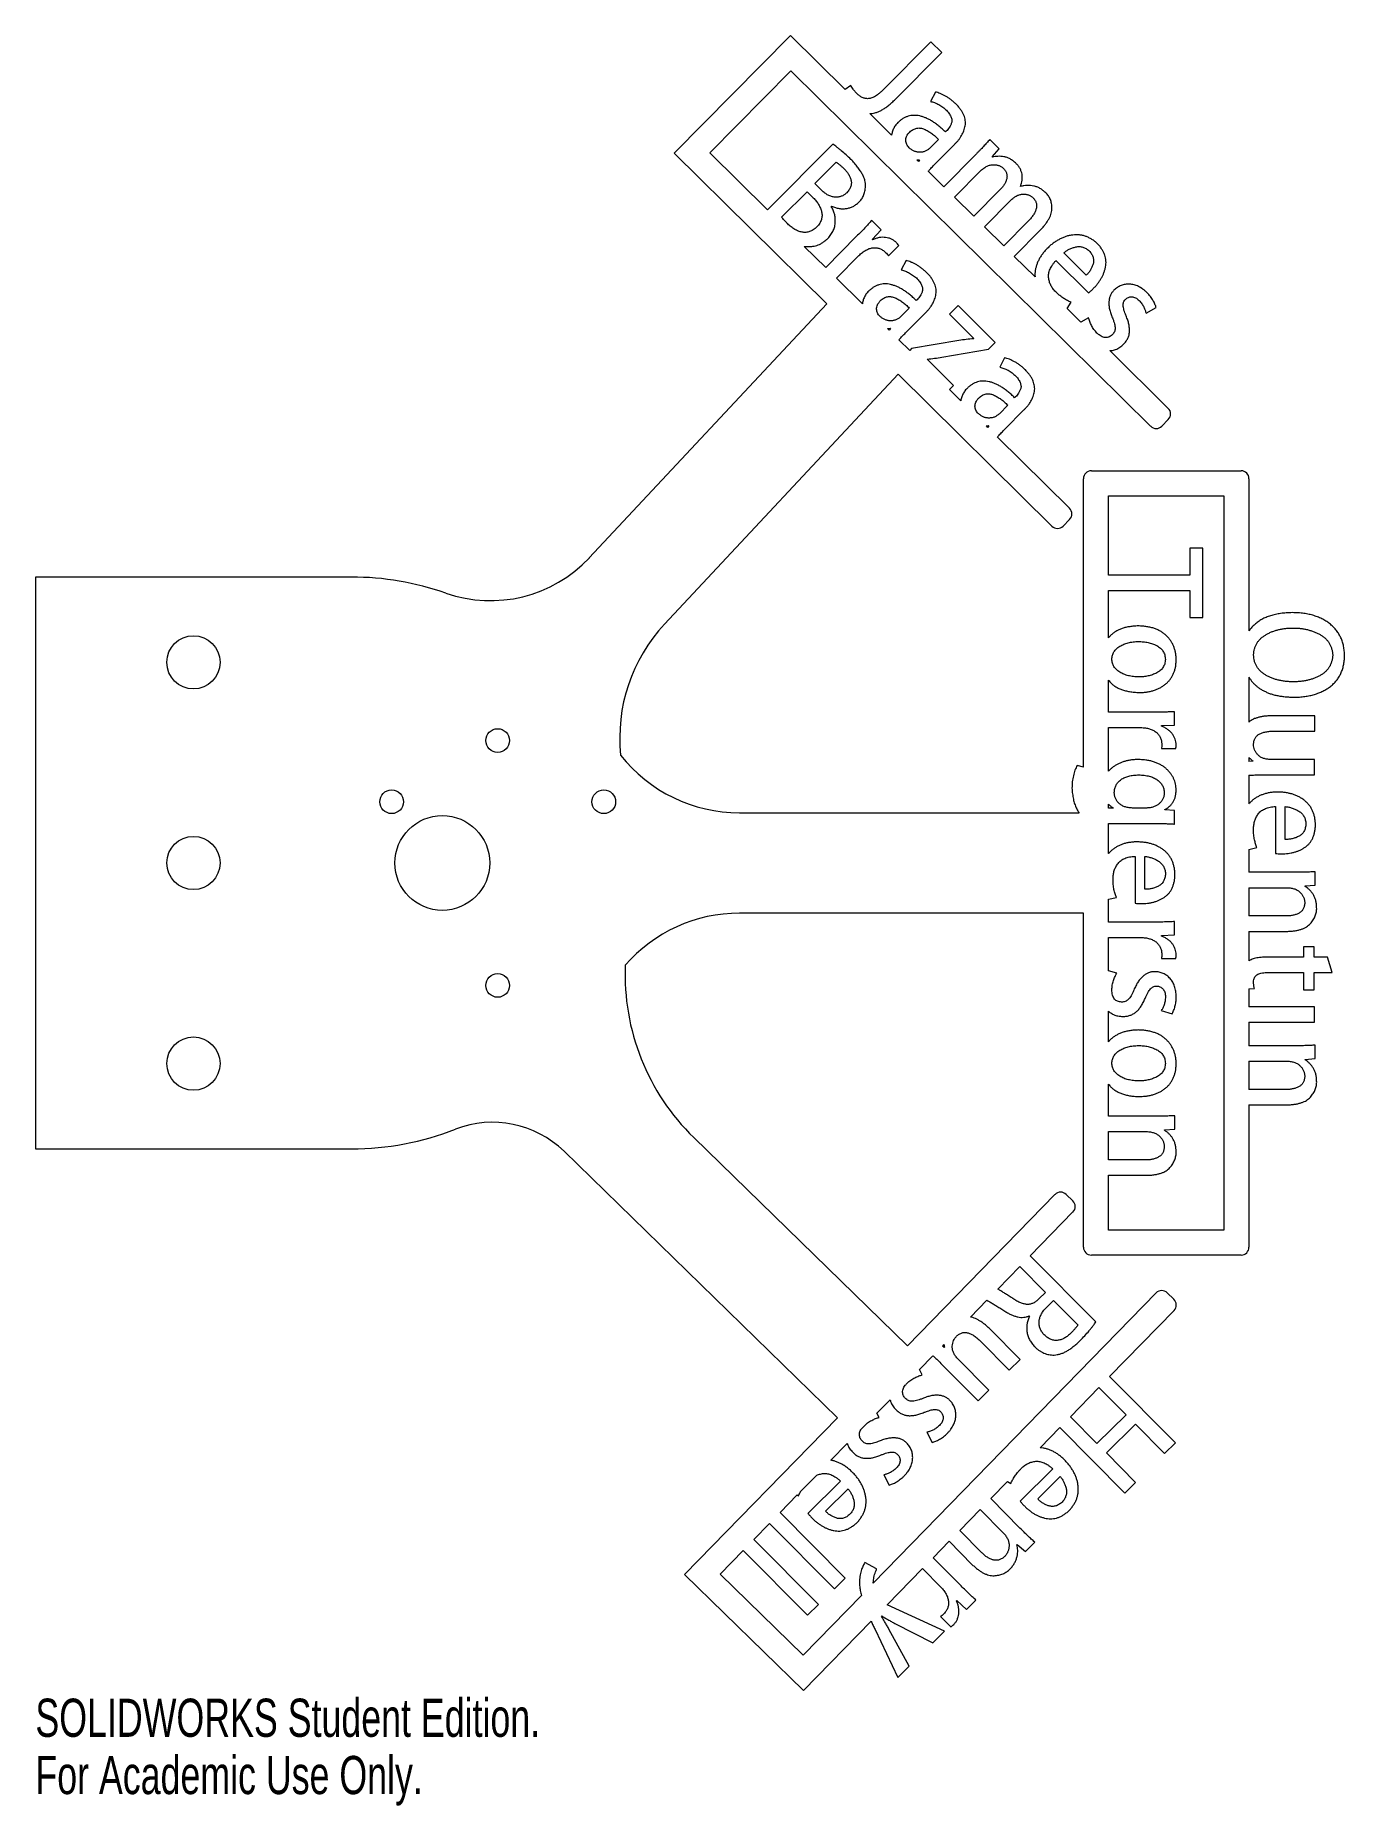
# Model space of a CAD drawing. Header units: millimetres. Extents: x -84 to 82, y 330 to 554.
import ezdxf

# ---------------------------------------------------------------- set-up
doc = ezdxf.new("R2010")
doc.units = ezdxf.units.MM
doc.styles.add('SLDTEXTSTYLE0', font='TXT', dxfattribs={"width": 0.7})

msp = doc.modelspace()

# ---------------------------------------------------------------- texts
at = {"color": 7, "linetype": 'Continuous', "char_height": 4.8336, "attachment_point": 1, "style": 'SLDTEXTSTYLE0'}
for s, insert in [('SOLIDWORKS Student Edition.', (-83.59, 343.71)), ('For Academic Use Only.', (-83.59, 336.46))]:
    msp.add_mtext(s, dxfattribs=dict(at, insert=insert))

# ---------------------------------------------------------------- linework, layer by layer
at = {"color": 7, "linetype": 'Continuous', "lineweight": 15}
for p, q in [((-2.75, 539.35), (11.98, 554.26)), ((11.98, 554.26), (18.9, 547.42)), ((29.74, 553.45), (23.8, 547.47)), ((25.12, 546.06), (31.11, 552.09)), ((31.11, 552.09), (29.74, 553.45)), ((12.01, 549.77), (1.74, 539.38)), ((57.54, 504.79), (12.01, 549.77)), ((19.6, 547.94), (18.9, 547.42)), ((30.3, 547.09), (29.69, 545.9)), ((21.99, 544.37), (24.76, 541.63)), ((17.32, 540.48), (9.06, 532.16)), ((30.7, 541.09), (29.64, 540.02)), ((30.32, 538.05), (32.76, 540.5)), ((38.38, 539.9), (37.2, 541.07)), ((16.56, 520.28), (-2.75, 539.35)), ((1.74, 539.38), (9.06, 532.16)), ((15.06, 535.5), (17.76, 538.21)), ((27.95, 538.49), (28.15, 538.29)), ((28.31, 538.49), (28.15, 538.29)), ((28.27, 538.52), (28.31, 538.49)), ((35.43, 539.2), (31.37, 535.11)), ((37.5, 538.88), (38.38, 539.9)), ((37.53, 538.85), (37.5, 538.88)), ((29.39, 537.06), (31.37, 535.11)), ((32.71, 533.78), (36.05, 537.14)), ((10.85, 531.26), (14.06, 534.48)), ((14.06, 534.48), (14.84, 533.7)), ((15.89, 534.66), (15.06, 535.5)), ((32.71, 533.78), (35.16, 531.37)), ((38.47, 534.7), (35.16, 531.37)), ((36.5, 530.04), (39.9, 533.46)), ((41.08, 535.14), (41.06, 535.16)), ((17.12, 532.6), (17.16, 532.64)), ((23.44, 529.67), (22.25, 530.85)), ((22.3, 528.44), (23.44, 529.67)), ((36.5, 530.04), (38.95, 527.62)), ((42.04, 530.74), (38.95, 527.62)), ((40.29, 526.29), (43.6, 529.63)), ((13.71, 527.56), (16.42, 524.89)), ((20.33, 528.83), (16.42, 524.89)), ((22.35, 528.39), (22.3, 528.44)), ((24.36, 526.37), (25.66, 527.67)), ((49.39, 523.9), (46.54, 526.73)), ((17.78, 523.53), (20.63, 526.4)), ((26.61, 525.75), (25.99, 524.57)), ((40.29, 526.29), (42.91, 523.7)), ((45.56, 525.76), (49.68, 521.68)), ((17.78, 523.53), (21.06, 520.3)), ((-13.49, 488.14), (16.56, 520.28)), ((33.17, 520.06), (32.07, 518.96)), ((37.88, 515.39), (33.17, 520.06)), ((46.98, 519.69), (47.47, 520.48)), ((27, 519.75), (25.94, 518.68)), ((26.62, 516.71), (29.06, 519.16)), ((32.07, 518.96), (35.16, 515.89)), ((46.98, 519.69), (48.72, 517.96)), ((49.7, 518.49), (48.72, 517.96)), ((56.96, 519.11), (58.25, 519.8)), ((24.25, 517.15), (24.45, 516.95)), ((24.61, 517.15), (24.45, 516.95)), ((24.57, 517.18), (24.61, 517.15)), ((25.69, 515.72), (27.05, 514.39)), ((33.28, 515.65), (27.29, 514.63)), ((35.16, 515.89), (35.13, 515.87)), ((27.29, 514.63), (27.05, 514.39)), ((29.26, 513.27), (29.28, 513.29)), ((32.6, 509.95), (29.26, 513.27)), ((31.14, 513.52), (37.03, 514.53)), ((37.03, 514.53), (37.88, 515.39)), ((39.06, 513.45), (38.45, 512.26)), ((52.38, 514.36), (59.77, 507.05)), ((25.6, 511.36), (-3.97, 479.72)), ((45.05, 492.14), (25.6, 511.36)), ((32.07, 509.42), (32.6, 509.95)), ((32.07, 509.42), (33.52, 507.99)), ((39.46, 507.44), (38.4, 506.37)), ((39.08, 504.4), (41.51, 506.85)), ((36.71, 504.84), (36.91, 504.64)), ((37.07, 504.84), (36.91, 504.64)), ((37.03, 504.88), (37.07, 504.84)), ((59.78, 505.64), (58.96, 504.8)), ((38.15, 503.42), (47.28, 494.4)), ((49.04, 461.62), (49.04, 498.14)), ((50.04, 499.14), (68.99, 499.14)), ((69.99, 498.14), (69.99, 478.9)), ((52.21, 485.94), (52.21, 495.97)), ((52.21, 495.97), (66.82, 495.97)), ((66.82, 495.97), (66.82, 403.03)), ((47.29, 492.99), (46.46, 492.15)), ((64.14, 489.36), (62.5, 489.36)), ((62.5, 489.36), (62.5, 485.94)), ((64.14, 480.56), (64.14, 489.36)), ((-43.59, 485.69), (-83.59, 485.69)), ((-83.59, 485.69), (-83.59, 413.31)), ((62.5, 485.94), (52.21, 485.94)), ((52.21, 478.01), (52.21, 483.99)), ((52.21, 483.99), (62.5, 483.99)), ((62.5, 483.99), (62.5, 480.56)), ((62.5, 480.56), (64.14, 480.56)), ((60.78, 475.21), (60.78, 475.21)), ((80.58, 475.8), (80.58, 475.8)), ((56.04, 473.05), (56.04, 473.05)), ((69.99, 473.02), (69.99, 467.34)), ((52.21, 468.59), (52.21, 472.64)), ((57.81, 468.59), (52.21, 468.59)), ((60.58, 466.96), (60.58, 468.65)), ((52.21, 461.11), (52.21, 466.64)), ((52.21, 466.64), (56.3, 466.64)), ((58.92, 466.89), (60.58, 466.96)), ((58.92, 466.82), (58.92, 466.89)), ((78.32, 468.14), (72.87, 468.14)), ((73.19, 466.19), (78.32, 466.19)), ((78.32, 466.19), (78.32, 468.14)), ((58.91, 463.97), (60.73, 463.97)), ((49.04, 461.62), (48.26, 461.85)), ((69.99, 462.84), (69.99, 462.35)), ((70.49, 462.39), (69.99, 462.35)), ((70.49, 462.44), (70.49, 462.39)), ((78.3, 462.61), (72.64, 462.61)), ((78.3, 460.66), (78.3, 462.61)), ((69.99, 460.61), (69.99, 456.98)), ((71.78, 460.66), (78.3, 460.66)), ((5.52, 455.85), (48.51, 455.85)), ((52.21, 456.44), (52.21, 456.93)), ((52.81, 456.44), (52.21, 456.44)), ((52.8, 456.47), (52.81, 456.44)), ((57.05, 456.45), (55.25, 456.45)), ((59.36, 456.23), (59.36, 456.27)), ((60.58, 456.15), (59.36, 456.23)), ((60.58, 454.42), (60.58, 456.15)), ((73.35, 456.65), (73.36, 450.71)), ((74.57, 452.48), (74.57, 456.63)), ((52.21, 450.68), (52.21, 454.48)), ((52.7, 454.5), (57.95, 454.5)), ((69.99, 451.21), (70.99, 451.44)), ((69.99, 451.21), (69.99, 448.32)), ((55.57, 450.34), (55.58, 444.4)), ((56.79, 446.18), (56.79, 450.33)), ((75.87, 448.32), (69.99, 448.32)), ((78.37, 446.69), (78.37, 448.39)), ((69.99, 446.37), (69.99, 442.79)), ((69.99, 446.37), (74.81, 446.37)), ((77.08, 446.59), (78.37, 446.69)), ((77.08, 446.54), (77.08, 446.59)), ((52.21, 444.9), (53.21, 445.13)), ((52.21, 442.02), (52.21, 444.9)), ((49.04, 443.15), (5.52, 443.15)), ((49.04, 400.86), (49.04, 443.15)), ((57.81, 442.02), (52.21, 442.02)), ((60.58, 440.39), (60.58, 442.08)), ((74.66, 442.79), (69.99, 442.79)), ((52.21, 435.86), (52.21, 440.07)), ((52.21, 440.07), (56.3, 440.07)), ((58.92, 440.32), (60.58, 440.39)), ((58.92, 440.25), (58.92, 440.32)), ((69.99, 440.84), (69.99, 437.1)), ((69.99, 440.84), (74.89, 440.84)), ((58.91, 437.4), (60.73, 437.4)), ((76.89, 437.57), (72.15, 437.57)), ((78.25, 438.87), (76.89, 438.87)), ((76.89, 438.87), (76.89, 437.57)), ((78.25, 437.57), (78.25, 438.87)), ((79.91, 437.57), (78.25, 437.57)), ((80.51, 435.62), (79.91, 437.57)), ((53.26, 435.53), (52.21, 435.86)), ((72.25, 435.62), (76.89, 435.62)), ((76.89, 435.62), (76.89, 433.45)), ((78.25, 433.45), (78.25, 435.62)), ((78.25, 435.62), (80.51, 435.62)), ((69.99, 433.58), (70.69, 433.62)), ((69.99, 433.58), (69.99, 431.27)), ((76.89, 433.45), (78.25, 433.45)), ((52.21, 426.87), (52.21, 430.75)), ((58.89, 430.82), (60.27, 430.39)), ((78.27, 431.27), (69.99, 431.27)), ((78.27, 429.33), (78.27, 431.27)), ((69.99, 429.33), (69.99, 426.36)), ((69.99, 429.33), (78.27, 429.33)), ((75.87, 426.36), (69.99, 426.36)), ((78.37, 424.73), (78.37, 426.43)), ((60.78, 424.06), (60.78, 424.06)), ((69.99, 424.41), (69.99, 420.83)), ((69.99, 424.41), (74.81, 424.41)), ((77.08, 424.63), (78.37, 424.73)), ((77.08, 424.58), (77.08, 424.63)), ((52.21, 417.44), (52.21, 421.49)), ((56.04, 421.91), (56.04, 421.91)), ((74.66, 420.83), (69.99, 420.83)), ((58.09, 417.44), (52.21, 417.44)), ((60.59, 415.81), (60.59, 417.51)), ((69.99, 418.88), (69.99, 400.86)), ((69.99, 418.88), (74.89, 418.88)), ((-0.28, 414.74), (26.78, 388.38)), ((52.21, 411.91), (52.21, 415.49)), ((52.21, 415.49), (57.03, 415.49)), ((59.3, 415.71), (60.59, 415.81)), ((59.3, 415.66), (59.3, 415.71)), ((-83.59, 413.31), (-43.59, 413.31)), ((17.92, 379.28), (-16.69, 413)), ((56.88, 411.91), (52.21, 411.91)), ((52.21, 403.03), (52.21, 409.96)), ((52.21, 409.96), (57.11, 409.96)), ((26.78, 388.38), (45.44, 407.53)), ((46.85, 407.55), (47.7, 406.73)), ((47.71, 405.32), (42.31, 399.77)), ((66.82, 403.03), (52.21, 403.03)), ((50.62, 391.4), (42.31, 399.77)), ((68.99, 399.86), (50.04, 399.86)), ((40.98, 398.4), (38.2, 395.55)), ((40.98, 398.4), (44.23, 395.13)), ((22.43, 358.32), (58.23, 395.07)), ((44.23, 395.13), (43.41, 394.32)), ((59.65, 395.09), (60.49, 394.27)), ((36.83, 394.14), (34.76, 392.01)), ((42.19, 392.17), (42.21, 392.15)), ((44.33, 393.2), (45.25, 394.11)), ((45.25, 394.11), (48.32, 391.02)), ((60.51, 392.86), (52.35, 384.48)), ((41.02, 386.66), (37.19, 390.52)), ((31.39, 388.55), (31.19, 388.35)), ((31.42, 388.16), (31.19, 388.35)), ((31.45, 388.19), (31.42, 388.16)), ((36.04, 388.94), (39.66, 385.3)), ((29.99, 387.12), (28.29, 385.38)), ((31.12, 386.03), (35.71, 381.41)), ((37.08, 382.77), (33.09, 386.78)), ((39.66, 385.3), (41.02, 386.66)), ((28.65, 384.7), (28.29, 385.38)), ((60.68, 376.09), (52.35, 384.48)), ((24.57, 381.55), (22.9, 379.84)), ((35.71, 381.41), (37.08, 382.77)), ((51, 383.1), (47.39, 379.39)), ((51, 383.1), (54.43, 379.65)), ((-1.44, 359.41), (17.92, 379.28)), ((23.19, 379.3), (22.9, 379.84)), ((50.75, 376.01), (47.39, 379.39)), ((54.43, 379.65), (50.75, 376.01)), ((21.72, 378.63), (20.88, 377.77)), ((29.22, 377.43), (29.9, 376.14)), ((46.05, 378.02), (43.57, 375.47)), ((46.05, 378.02), (54.27, 369.73)), ((51.95, 374.81), (55.62, 378.45)), ((55.62, 378.45), (59.31, 374.73)), ((19.15, 375.99), (17.09, 373.88)), ((55.64, 371.09), (51.95, 374.81)), ((59.31, 374.73), (60.68, 376.09)), ((23.76, 372.04), (24.44, 370.75)), ((45.15, 372.81), (41.03, 368.72)), ((15.24, 371.98), (13.25, 369.94)), ((18.29, 371.26), (14.17, 367.17)), ((16.4, 367.45), (19.25, 370.27)), ((39.42, 371.21), (37.3, 369.04)), ((39.42, 371.21), (39.86, 370.94)), ((43.26, 368.99), (46.11, 371.82)), ((54.27, 369.73), (55.64, 371.09)), ((12.83, 369.5), (10.66, 367.27)), ((12.83, 369.5), (12.99, 369.39)), ((35.96, 367.66), (33.38, 365.01)), ((35.96, 367.66), (38.9, 364.69)), ((41.01, 365.3), (37.3, 369.04)), ((9.31, 365.89), (7.33, 363.86)), ((9.31, 365.89), (17.53, 357.62)), ((18.9, 358.97), (10.66, 367.27)), ((15.51, 355.63), (7.33, 363.86)), ((32.03, 363.63), (30.01, 361.55)), ((32.03, 363.63), (34.97, 360.67)), ((36.17, 362.19), (33.38, 365.01)), ((40.62, 363.2), (40.66, 363.23)), ((40.66, 363.23), (41.69, 362.34)), ((41.69, 362.34), (42.87, 363.52)), ((5.99, 362.48), (3.05, 359.47)), ((5.99, 362.48), (14.14, 354.27)), ((22.87, 360.13), (21.37, 360.93)), ((33.43, 358.11), (30.01, 361.55)), ((13.63, 344.73), (-1.44, 359.41)), ((3.05, 359.47), (13.57, 349.22)), ((17.53, 357.62), (18.9, 358.97)), ((28.67, 360.18), (24.2, 355.59)), ((28.67, 360.18), (31, 357.83)), ((13.57, 349.22), (20.94, 356.78)), ((14.14, 354.27), (15.51, 355.63)), ((23.48, 354.14), (23.52, 354.18)), ((31.45, 352.24), (24.2, 355.59)), ((30.94, 354.09), (32.24, 352.79)), ((32.98, 356.09), (33.03, 356.14)), ((33.03, 356.14), (34.25, 355)), ((34.25, 355), (35.44, 356.18)), ((22.18, 353.51), (13.63, 344.73)), ((22.67, 352.45), (25.57, 346.4)), ((27, 347.82), (24.43, 352.51)), ((25.16, 353.23), (29.96, 350.76)), ((29.96, 350.76), (31.45, 352.24)), ((25.57, 346.4), (27, 347.82))]:
    msp.add_line(p, q, dxfattribs=at)
for centre, radius in [((-63.59, 474.9), 3.37), ((-25.09, 465), 1.5), ((-38.51, 457.25), 1.5), ((-11.66, 457.25), 1.5), ((-32.09, 449.5), 6), ((-63.59, 449.5), 3.37), ((-25.09, 434), 1.5), ((-63.59, 424.1), 3.37)]:
    msp.add_circle(centre, radius, dxfattribs=at)
for centre, radius, start, end in [((59.07, 506.34), 1, 315.3521, 45.3521), ((58.25, 505.5), 1, 225.3521, 315.3521), ((50.04, 498.14), 1, 90, 180), ((68.99, 498.14), 1, 0, 90), ((46.58, 493.69), 1, 315.3521, 45.3521), ((45.75, 492.85), 1, 225.3521, 315.3521), ((-26, 499.84), 17.13, 250.7451, 316.9319), ((-43.59, 449.5), 36.19, 70.7451, 90), ((11.39, 465.36), 21.03, 136.9319, 186.0094), ((5.52, 474.99), 19.14, 218.1826, 270), ((5.52, 424.01), 19.14, 90, 139.0599), ((19.78, 435.32), 28.74, 177.557, 225.7531), ((-43.59, 449.5), 36.19, 270, 291.3192), ((-25.72, 403.73), 12.94, 45.7531, 111.3192), ((46.16, 406.83), 1, 45.7531, 135.7531), ((47, 406.01), 1, 315.7531, 45.7531), ((50.04, 400.86), 1, 180, 270), ((68.99, 400.86), 1, 270, 0), ((58.95, 394.37), 1, 45.7531, 135.7531), ((59.79, 393.55), 1, 315.7492, 45.7531)]:
    msp.add_arc(centre, radius, start, end, dxfattribs=at)
for points, knots in [([(20.35, 546.91), (20.27, 547), (20.11, 547.18), (19.9, 547.44), (19.72, 547.69), (19.64, 547.86), (19.6, 547.94)], [0, 0, 0, 0, 0.290162, 0.552727, 0.788984, 1, 1, 1, 1]), ([(23.8, 547.47), (23.71, 547.38), (23.52, 547.2), (23.25, 546.96), (22.98, 546.75), (22.73, 546.58), (22.49, 546.44), (22.26, 546.34), (22.04, 546.28), (21.83, 546.25), (21.62, 546.25), (21.43, 546.28), (21.24, 546.32), (21.05, 546.4), (20.87, 546.49), (20.69, 546.61), (20.52, 546.75), (20.41, 546.86), (20.35, 546.91)], [0, 0, 0, 0, 0.099, 0.189691, 0.272417, 0.347847, 0.416571, 0.478692, 0.535179, 0.586853, 0.636246, 0.684891, 0.733822, 0.782999, 0.833834, 0.886489, 0.941508, 1, 1, 1, 1]), ([(32.94, 545.55), (32.83, 545.65), (32.61, 545.86), (32.27, 546.13), (31.93, 546.38), (31.58, 546.58), (31.25, 546.76), (30.92, 546.9), (30.61, 547.02), (30.4, 547.07), (30.3, 547.09)], [0, 0, 0, 0, 0.147387, 0.28831, 0.424376, 0.555134, 0.679227, 0.794046, 0.901221, 1, 1, 1, 1]), ([(21.99, 544.37), (22.09, 544.37), (22.32, 544.38), (22.67, 544.45), (23.06, 544.59), (23.45, 544.77), (23.86, 545.01), (24.27, 545.31), (24.7, 545.66), (24.98, 545.93), (25.12, 546.06)], [0.4555268, 0.4555268, 0.4555268, 0.4555268, 0.4993599, 0.556376, 0.6169841, 0.6823355, 0.7523232, 0.8285088, 0.9108592, 1, 1, 1, 1]), ([(29.69, 545.9), (29.77, 545.88), (29.95, 545.84), (30.21, 545.75), (30.48, 545.64), (30.74, 545.51), (31, 545.36), (31.25, 545.18), (31.49, 544.99), (31.63, 544.85), (31.71, 544.78)], [0, 0, 0, 0, 0.114029, 0.231801, 0.354127, 0.480767, 0.609565, 0.739341, 0.869287, 1, 1, 1, 1]), ([(31.71, 544.78), (31.78, 544.71), (31.91, 544.56), (32.08, 544.32), (32.21, 544.1), (32.31, 543.89), (32.37, 543.68), (32.39, 543.48), (32.38, 543.28), (32.3, 543.05), (32.16, 542.78), (31.99, 542.49), (31.8, 542.24), (31.65, 542.1), (31.58, 542.04)], [0, 0, 0, 0, 0.099185, 0.188531, 0.269402, 0.342779, 0.409724, 0.471759, 0.530651, 0.589644, 0.703676, 0.808913, 0.907452, 1, 1, 1, 1]), ([(32.76, 540.5), (32.84, 540.58), (33.02, 540.75), (33.25, 541.03), (33.45, 541.31), (33.63, 541.59), (33.79, 541.89), (33.91, 542.2), (34.01, 542.51), (34.08, 542.83), (34.12, 543.15), (34.1, 543.49), (34.03, 543.82), (33.91, 544.17), (33.74, 544.51), (33.52, 544.86), (33.25, 545.21), (33.04, 545.43), (32.94, 545.55)], [0, 0, 0, 0, 0.063572, 0.125654, 0.185299, 0.243991, 0.301308, 0.358225, 0.414242, 0.47079, 0.527494, 0.584412, 0.643221, 0.704997, 0.771031, 0.841682, 0.917749, 1, 1, 1, 1]), ([(25.56, 543.23), (25.5, 543.16), (25.38, 543.03), (25.22, 542.83), (25.08, 542.61), (24.97, 542.38), (24.88, 542.15), (24.81, 541.91), (24.78, 541.74), (24.76, 541.64), (24.76, 541.63)], [0, 0, 0, 0, 0.0632612, 0.1245661, 0.18451, 0.243437, 0.3018242, 0.3607051, 0.4199352, 0.4270106, 0.4270106, 0.4270106, 0.4270106]), ([(31.58, 542.04), (31.44, 542.17), (31.17, 542.43), (30.75, 542.79), (30.34, 543.11), (29.93, 543.38), (29.53, 543.62), (29.13, 543.81), (28.73, 543.96), (28.34, 544.07), (27.96, 544.14), (27.58, 544.15), (27.21, 544.12), (26.86, 544.04), (26.51, 543.91), (26.18, 543.73), (25.86, 543.5), (25.66, 543.32), (25.56, 543.23)], [0, 0, 0, 0, 0.0837925, 0.163108, 0.2379392, 0.3090442, 0.3764347, 0.4404484, 0.5018034, 0.5605458, 0.6168569, 0.6711039, 0.7237844, 0.7761213, 0.8292216, 0.8836186, 0.9401958, 1, 1, 1, 1]), ([(27.05, 542.02), (27.12, 542.09), (27.26, 542.21), (27.49, 542.35), (27.72, 542.45), (27.95, 542.52), (28.19, 542.55), (28.43, 542.53), (28.67, 542.48), (28.99, 542.36), (29.39, 542.15), (29.85, 541.85), (30.29, 541.5), (30.56, 541.22), (30.7, 541.09)], [0, 0, 0, 0, 0.067118, 0.129874, 0.188325, 0.244715, 0.299916, 0.355999, 0.413225, 0.474048, 0.600495, 0.729263, 0.862434, 1, 1, 1, 1]), ([(19.61, 538.57), (19.41, 538.77), (19.02, 539.15), (18.5, 539.58), (18.11, 539.9), (17.83, 540.12), (17.57, 540.31), (17.4, 540.42), (17.32, 540.48)], [0, 0, 0, 0, 0.281343, 0.550301, 0.67717, 0.794015, 0.901714, 1, 1, 1, 1]), ([(26.98, 540.04), (26.91, 540.11), (26.8, 540.23), (26.67, 540.46), (26.58, 540.7), (26.55, 540.95), (26.57, 541.22), (26.66, 541.5), (26.82, 541.77), (26.97, 541.94), (27.05, 542.02)], [0, 0, 0, 0, 0.119348, 0.232284, 0.34454, 0.458288, 0.576649, 0.702127, 0.841542, 1, 1, 1, 1]), ([(37.2, 541.07), (37.07, 540.93), (36.8, 540.64), (36.46, 540.26), (36.17, 539.96), (35.94, 539.72), (35.69, 539.46), (35.52, 539.29), (35.43, 539.2)], [0, 0, 0, 0, 0.227736, 0.463926, 0.58725, 0.717163, 0.85496, 1, 1, 1, 1]), ([(17.76, 538.21), (17.79, 538.2), (17.84, 538.16), (17.93, 538.1), (18.04, 538.02), (18.15, 537.93), (18.27, 537.82), (18.41, 537.69), (18.56, 537.56), (18.66, 537.46), (18.71, 537.41)], [0, 0, 0, 0, 0.073937, 0.161849, 0.265881, 0.381883, 0.515133, 0.661931, 0.822167, 1, 1, 1, 1]), ([(20.59, 533.13), (20.65, 533.19), (20.78, 533.31), (20.95, 533.51), (21.09, 533.74), (21.21, 533.98), (21.31, 534.25), (21.38, 534.54), (21.44, 534.85), (21.48, 535.18), (21.47, 535.53), (21.39, 535.91), (21.25, 536.3), (21.05, 536.72), (20.78, 537.15), (20.45, 537.61), (20.06, 538.09), (19.77, 538.41), (19.61, 538.57)], [0, 0, 0, 0, 0.041285, 0.083037, 0.125338, 0.168968, 0.214056, 0.261756, 0.311706, 0.364599, 0.420696, 0.481334, 0.548019, 0.621538, 0.703217, 0.79296, 0.892057, 1, 1, 1, 1]), ([(29.64, 540.02), (29.59, 539.97), (29.49, 539.88), (29.34, 539.77), (29.18, 539.67), (29.01, 539.6), (28.84, 539.53), (28.67, 539.49), (28.49, 539.47), (28.3, 539.47), (28.12, 539.48), (27.94, 539.51), (27.77, 539.55), (27.6, 539.62), (27.43, 539.7), (27.27, 539.8), (27.12, 539.91), (27.02, 540), (26.98, 540.04)], [0, 0, 0, 0, 0.067646, 0.132603, 0.195102, 0.255962, 0.31692, 0.377619, 0.438091, 0.500468, 0.562148, 0.62379, 0.684093, 0.744565, 0.806133, 0.868631, 0.933417, 1, 1, 1, 1]), ([(29.39, 537.06), (29.44, 537.11), (29.61, 537.3), (29.92, 537.64), (30.19, 537.91), (30.32, 538.05)], [0.3767327, 0.3767327, 0.3767327, 0.3767327, 0.4699655, 0.7319404, 1, 1, 1, 1]), ([(36.05, 537.14), (36.12, 537.2), (36.24, 537.32), (36.44, 537.46), (36.64, 537.6), (36.84, 537.7), (37.04, 537.78), (37.24, 537.85), (37.44, 537.88), (37.64, 537.89), (37.83, 537.88), (38.02, 537.87), (38.19, 537.83), (38.36, 537.78), (38.52, 537.71), (38.67, 537.63), (38.8, 537.53), (38.88, 537.46), (38.92, 537.42)], [0, 0, 0, 0, 0.081706, 0.1598033, 0.2333901, 0.3037975, 0.3710215, 0.4359891, 0.4992039, 0.5615236, 0.6222733, 0.6802941, 0.736305, 0.7903613, 0.8434054, 0.8953851, 0.9474026, 1, 1, 1, 1]), ([(40.52, 538.06), (40.39, 538.17), (40.16, 538.38), (39.77, 538.63), (39.38, 538.81), (38.98, 538.91), (38.6, 538.95), (38.23, 538.96), (37.87, 538.93), (37.65, 538.87), (37.53, 538.85)], [0, 0, 0, 0, 0.15359, 0.294662, 0.425719, 0.550509, 0.670697, 0.784148, 0.893695, 1, 1, 1, 1]), ([(41.06, 535.16), (41.11, 535.29), (41.21, 535.53), (41.29, 535.92), (41.31, 536.3), (41.28, 536.68), (41.18, 537.05), (41.02, 537.41), (40.8, 537.75), (40.61, 537.95), (40.52, 538.06)], [0, 0, 0, 0, 0.127929, 0.252009, 0.372063, 0.49318, 0.614601, 0.737259, 0.865323, 1, 1, 1, 1]), ([(18.71, 537.41), (18.82, 537.3), (19.03, 537.09), (19.29, 536.74), (19.48, 536.36), (19.61, 536.04), (19.67, 535.77), (19.68, 535.57), (19.65, 535.36), (19.6, 535.16), (19.52, 534.95), (19.41, 534.75), (19.26, 534.54), (19.15, 534.41), (19.09, 534.35)], [0, 0, 0, 0, 0.12968, 0.252538, 0.372802, 0.490732, 0.548683, 0.606242, 0.664027, 0.723252, 0.785237, 0.851674, 0.92284, 1, 1, 1, 1]), ([(38.92, 537.42), (38.97, 537.37), (39.06, 537.27), (39.16, 537.12), (39.25, 536.96), (39.32, 536.79), (39.36, 536.63), (39.37, 536.45), (39.36, 536.28), (39.32, 536.04), (39.22, 535.74), (39.03, 535.38), (38.78, 535.03), (38.57, 534.81), (38.47, 534.7)], [0, 0, 0, 0, 0.064516, 0.125503, 0.1835, 0.239661, 0.294303, 0.34927, 0.404862, 0.462823, 0.583823, 0.711484, 0.849767, 1, 1, 1, 1]), ([(14.84, 533.7), (14.91, 533.63), (15.04, 533.5), (15.22, 533.29), (15.38, 533.08), (15.52, 532.85), (15.65, 532.63), (15.75, 532.4), (15.84, 532.16), (15.91, 531.92), (15.96, 531.67), (15.97, 531.43), (15.94, 531.18), (15.88, 530.94), (15.79, 530.71), (15.66, 530.47), (15.5, 530.24), (15.37, 530.09), (15.3, 530.02)], [0, 0, 0, 0, 0.067886, 0.133743, 0.197613, 0.260275, 0.32159, 0.382658, 0.443055, 0.503302, 0.562687, 0.620639, 0.678319, 0.736724, 0.79773, 0.860831, 0.928422, 1, 1, 1, 1]), ([(19.09, 534.35), (19.03, 534.3), (18.93, 534.2), (18.76, 534.07), (18.58, 533.97), (18.39, 533.89), (18.2, 533.83), (18, 533.79), (17.8, 533.78), (17.59, 533.79), (17.37, 533.81), (17.16, 533.87), (16.94, 533.94), (16.73, 534.04), (16.52, 534.16), (16.31, 534.31), (16.1, 534.47), (15.96, 534.6), (15.89, 534.66)], [0, 0, 0, 0, 0.060985, 0.120276, 0.17708, 0.232662, 0.288421, 0.344195, 0.401081, 0.459863, 0.519816, 0.58102, 0.643936, 0.708747, 0.776315, 0.847419, 0.921548, 1, 1, 1, 1]), ([(39.9, 533.46), (39.96, 533.51), (40.08, 533.62), (40.26, 533.76), (40.45, 533.88), (40.63, 533.98), (40.82, 534.06), (41.01, 534.12), (41.2, 534.16), (41.39, 534.17), (41.58, 534.17), (41.76, 534.15), (41.93, 534.12), (42.09, 534.07), (42.25, 534), (42.39, 533.93), (42.53, 533.83), (42.61, 533.75), (42.66, 533.71)], [0, 0, 0, 0, 0.079315, 0.155114, 0.226853, 0.295018, 0.361196, 0.425712, 0.488544, 0.550516, 0.611469, 0.670328, 0.726875, 0.782486, 0.836044, 0.890236, 0.944648, 1, 1, 1, 1]), ([(44.26, 534.34), (44.14, 534.45), (43.92, 534.65), (43.54, 534.9), (43.16, 535.09), (42.75, 535.2), (42.34, 535.26), (41.93, 535.27), (41.5, 535.23), (41.22, 535.17), (41.08, 535.14)], [0, 0, 0, 0, 0.137438, 0.26625, 0.389775, 0.509609, 0.629434, 0.750127, 0.872674, 1, 1, 1, 1]), ([(42.66, 533.71), (42.7, 533.66), (42.8, 533.56), (42.91, 533.4), (43, 533.23), (43.06, 533.06), (43.1, 532.88), (43.11, 532.7), (43.1, 532.51), (43.07, 532.32), (43, 532.13), (42.93, 531.94), (42.83, 531.74), (42.71, 531.55), (42.57, 531.35), (42.41, 531.15), (42.24, 530.94), (42.11, 530.81), (42.04, 530.74)], [0, 0, 0, 0, 0.0616475, 0.1190696, 0.174298, 0.227594, 0.2800286, 0.3327675, 0.3869066, 0.4433254, 0.5021325, 0.5625866, 0.626911, 0.6939339, 0.7645791, 0.8385467, 0.9176192, 1, 1, 1, 1]), ([(43.6, 529.63), (43.71, 529.75), (43.94, 529.99), (44.23, 530.36), (44.49, 530.73), (44.69, 531.08), (44.86, 531.42), (44.97, 531.75), (45.04, 532.08), (45.06, 532.39), (45.04, 532.69), (45, 532.97), (44.94, 533.24), (44.86, 533.49), (44.74, 533.73), (44.61, 533.95), (44.45, 534.16), (44.32, 534.28), (44.26, 534.34)], [0, 0, 0, 0, 0.095257, 0.184053, 0.266328, 0.342289, 0.412527, 0.477319, 0.538468, 0.596315, 0.65185, 0.704739, 0.755738, 0.805392, 0.854013, 0.902193, 0.950961, 1, 1, 1, 1]), ([(11.63, 530.39), (11.55, 530.47), (11.39, 530.63), (11.18, 530.86), (11, 531.06), (10.9, 531.2), (10.85, 531.26)], [0, 0, 0, 0, 0.301851, 0.568896, 0.799955, 1, 1, 1, 1]), ([(16.69, 528.57), (16.76, 528.65), (16.91, 528.81), (17.09, 529.05), (17.25, 529.31), (17.39, 529.56), (17.49, 529.82), (17.57, 530.08), (17.62, 530.35), (17.64, 530.62), (17.64, 530.89), (17.63, 531.15), (17.59, 531.41), (17.53, 531.66), (17.46, 531.9), (17.37, 532.14), (17.25, 532.38), (17.17, 532.53), (17.12, 532.6)], [0, 0, 0, 0, 0.07395, 0.144531, 0.212573, 0.27781, 0.340806, 0.40302, 0.464733, 0.526114, 0.587298, 0.646965, 0.706067, 0.764254, 0.822491, 0.880931, 0.940305, 1, 1, 1, 1]), ([(17.16, 532.64), (17.32, 532.58), (17.63, 532.45), (18.11, 532.34), (18.58, 532.3), (18.96, 532.33), (19.26, 532.39), (19.47, 532.44), (19.68, 532.52), (19.88, 532.61), (20.07, 532.71), (20.25, 532.84), (20.43, 532.98), (20.54, 533.08), (20.59, 533.13)], [0, 0, 0, 0, 0.139537, 0.272049, 0.397694, 0.521297, 0.582117, 0.641921, 0.701231, 0.759866, 0.819101, 0.878481, 0.938465, 1, 1, 1, 1]), ([(15.3, 530.02), (15.23, 529.95), (15.09, 529.82), (14.85, 529.65), (14.62, 529.52), (14.39, 529.42), (14.15, 529.35), (13.91, 529.32), (13.67, 529.32), (13.43, 529.35), (13.19, 529.41), (12.96, 529.49), (12.72, 529.58), (12.49, 529.71), (12.27, 529.85), (12.05, 530.01), (11.83, 530.19), (11.7, 530.32), (11.63, 530.39)], [0, 0, 0, 0, 0.07198, 0.139841, 0.203348, 0.263796, 0.322299, 0.379122, 0.436522, 0.494406, 0.553436, 0.612792, 0.67324, 0.734354, 0.798058, 0.862923, 0.93017, 1, 1, 1, 1]), ([(22.25, 530.85), (22.1, 530.69), (21.81, 530.37), (21.35, 529.87), (20.85, 529.36), (20.51, 529.01), (20.33, 528.83)], [0, 0, 0, 0, 0.22906, 0.471315, 0.728686, 1, 1, 1, 1]), ([(50.83, 527.87), (50.72, 527.98), (50.49, 528.19), (50.11, 528.45), (49.73, 528.66), (49.34, 528.83), (48.94, 528.95), (48.53, 529.01), (48.1, 529.03), (47.68, 529), (47.25, 528.93), (46.83, 528.81), (46.41, 528.66), (46, 528.46), (45.61, 528.23), (45.21, 527.96), (44.83, 527.65), (44.59, 527.42), (44.47, 527.3)], [0, 0, 0, 0, 0.066488, 0.129685, 0.190719, 0.24957, 0.307451, 0.365161, 0.42384, 0.483622, 0.544472, 0.605255, 0.666611, 0.729242, 0.793642, 0.860077, 0.92866, 1, 1, 1, 1]), ([(14.11, 527.53), (14.2, 527.52), (14.38, 527.52), (14.66, 527.54), (14.97, 527.6), (15.3, 527.68), (15.64, 527.8), (15.99, 528), (16.35, 528.26), (16.57, 528.46), (16.69, 528.57)], [0, 0, 0, 0, 0.089671, 0.188064, 0.296209, 0.414484, 0.542269, 0.681764, 0.833131, 1, 1, 1, 1]), ([(20.63, 526.4), (20.7, 526.47), (20.84, 526.6), (21.06, 526.78), (21.28, 526.94), (21.5, 527.07), (21.72, 527.18), (21.94, 527.27), (22.16, 527.33), (22.39, 527.37), (22.61, 527.39), (22.83, 527.38), (23.04, 527.34), (23.24, 527.29), (23.44, 527.2), (23.63, 527.09), (23.82, 526.96), (23.94, 526.85), (23.99, 526.8)], [0, 0, 0, 0, 0.0769424, 0.150451, 0.2210033, 0.2886261, 0.353239, 0.4155661, 0.4764885, 0.5361333, 0.5943427, 0.6511787, 0.707395, 0.7631171, 0.8193652, 0.877273, 0.9369712, 1, 1, 1, 1]), ([(25.35, 528.05), (25.26, 528.13), (25.07, 528.3), (24.74, 528.48), (24.39, 528.62), (24, 528.69), (23.6, 528.71), (23.18, 528.67), (22.76, 528.56), (22.49, 528.45), (22.35, 528.39)], [0, 0, 0, 0, 0.11705, 0.232291, 0.349325, 0.471725, 0.597176, 0.725389, 0.859038, 1, 1, 1, 1]), ([(23.99, 526.8), (24.07, 526.73), (24.2, 526.59), (24.31, 526.44), (24.36, 526.37)], [0, 0, 0, 0, 0.529178, 1, 1, 1, 1]), ([(25.66, 527.67), (25.61, 527.74), (25.52, 527.87), (25.41, 527.99), (25.35, 528.05)], [0, 0, 0, 0, 0.489454, 1, 1, 1, 1]), ([(44.47, 527.3), (44.35, 527.17), (44.12, 526.93), (43.81, 526.54), (43.55, 526.15), (43.33, 525.75), (43.16, 525.35), (43.03, 524.94), (42.94, 524.53), (42.9, 524.12), (42.9, 523.84), (42.91, 523.7)], [0, 0, 0, 0, 0.0719466, 0.140245, 0.2058052, 0.2686447, 0.3294482, 0.3887665, 0.4474519, 0.5055718, 0.5622192, 0.5622192, 0.5622192, 0.5622192]), ([(46.54, 526.73), (46.66, 526.82), (46.88, 527), (47.25, 527.21), (47.66, 527.37), (48.01, 527.48), (48.31, 527.53), (48.53, 527.54), (48.75, 527.52), (48.96, 527.47), (49.17, 527.39), (49.38, 527.29), (49.58, 527.15), (49.7, 527.04), (49.77, 526.99)], [0, 0, 0, 0, 0.119132, 0.238679, 0.360465, 0.487208, 0.5507, 0.612093, 0.673055, 0.734537, 0.796383, 0.860586, 0.92863, 1, 1, 1, 1]), ([(49.77, 526.99), (49.83, 526.92), (49.94, 526.8), (50.08, 526.59), (50.19, 526.39), (50.27, 526.18), (50.31, 525.97), (50.33, 525.76), (50.32, 525.55), (50.25, 525.27), (50.13, 524.94), (49.94, 524.56), (49.69, 524.21), (49.49, 524), (49.39, 523.9)], [0, 0, 0, 0, 0.075239, 0.145068, 0.210861, 0.273632, 0.334032, 0.393057, 0.452713, 0.514299, 0.636978, 0.757221, 0.877543, 1, 1, 1, 1]), ([(50.29, 522.22), (50.39, 522.32), (50.59, 522.52), (50.86, 522.85), (51.09, 523.18), (51.3, 523.52), (51.49, 523.87), (51.63, 524.22), (51.75, 524.59), (51.85, 524.96), (51.9, 525.34), (51.9, 525.72), (51.85, 526.09), (51.75, 526.46), (51.59, 526.82), (51.39, 527.18), (51.14, 527.53), (50.94, 527.76), (50.83, 527.87)], [0, 0, 0, 0, 0.067291, 0.132704, 0.196318, 0.258375, 0.31952, 0.379968, 0.439901, 0.500041, 0.559369, 0.617426, 0.675641, 0.734608, 0.796037, 0.860103, 0.927766, 1, 1, 1, 1]), ([(25.99, 524.57), (26.08, 524.54), (26.25, 524.5), (26.51, 524.42), (26.78, 524.3), (27.04, 524.17), (27.3, 524.02), (27.55, 523.84), (27.79, 523.66), (27.94, 523.52), (28.01, 523.45)], [0, 0, 0, 0, 0.114029, 0.231801, 0.354127, 0.480767, 0.609565, 0.739341, 0.869287, 1, 1, 1, 1]), ([(29.24, 524.21), (29.13, 524.32), (28.91, 524.52), (28.57, 524.79), (28.23, 525.04), (27.89, 525.25), (27.55, 525.42), (27.22, 525.57), (26.91, 525.68), (26.7, 525.73), (26.61, 525.75)], [0, 0, 0, 0, 0.147387, 0.28831, 0.424376, 0.555134, 0.679227, 0.794046, 0.901221, 1, 1, 1, 1]), ([(45.53, 521.8), (45.46, 521.86), (45.34, 521.99), (45.17, 522.2), (45.02, 522.41), (44.9, 522.64), (44.8, 522.87), (44.72, 523.11), (44.66, 523.35), (44.63, 523.61), (44.62, 523.87), (44.65, 524.13), (44.71, 524.4), (44.81, 524.67), (44.95, 524.94), (45.12, 525.21), (45.32, 525.49), (45.48, 525.67), (45.56, 525.76)], [0, 0, 0, 0, 0.060976, 0.120359, 0.17814, 0.234941, 0.290565, 0.346449, 0.402564, 0.459822, 0.51768, 0.576405, 0.63706, 0.700931, 0.768468, 0.840565, 0.917577, 1, 1, 1, 1]), ([(27.88, 520.7), (27.74, 520.83), (27.47, 521.1), (27.05, 521.45), (26.64, 521.77), (26.23, 522.04), (25.83, 522.28), (25.43, 522.47), (25.03, 522.62), (24.64, 522.73), (24.26, 522.8), (23.88, 522.82), (23.51, 522.78), (23.16, 522.7), (22.81, 522.57), (22.48, 522.39), (22.16, 522.16), (21.96, 521.98), (21.86, 521.89)], [0, 0, 0, 0, 0.0837925, 0.163108, 0.2379392, 0.3090442, 0.3764347, 0.4404484, 0.5018034, 0.5605458, 0.6168569, 0.6711039, 0.7237844, 0.7761213, 0.8292216, 0.8836186, 0.9401958, 1, 1, 1, 1]), ([(28.01, 523.45), (28.08, 523.37), (28.21, 523.22), (28.38, 522.99), (28.51, 522.76), (28.61, 522.55), (28.67, 522.34), (28.69, 522.14), (28.68, 521.95), (28.6, 521.71), (28.47, 521.45), (28.3, 521.15), (28.1, 520.9), (27.95, 520.77), (27.88, 520.7)], [0, 0, 0, 0, 0.099185, 0.188531, 0.269402, 0.342779, 0.409724, 0.471759, 0.530651, 0.589644, 0.703676, 0.808913, 0.907452, 1, 1, 1, 1]), ([(29.06, 519.16), (29.15, 519.24), (29.32, 519.42), (29.55, 519.69), (29.75, 519.97), (29.93, 520.26), (30.09, 520.55), (30.21, 520.86), (30.31, 521.17), (30.38, 521.49), (30.42, 521.82), (30.4, 522.15), (30.33, 522.49), (30.21, 522.83), (30.04, 523.17), (29.82, 523.52), (29.55, 523.87), (29.35, 524.09), (29.24, 524.21)], [0, 0, 0, 0, 0.063572, 0.125654, 0.185299, 0.243991, 0.301308, 0.358225, 0.414242, 0.47079, 0.527494, 0.584412, 0.643221, 0.704997, 0.771031, 0.841682, 0.917749, 1, 1, 1, 1]), ([(49.68, 521.68), (49.78, 521.75), (49.99, 521.92), (50.18, 522.12), (50.29, 522.22)], [0, 0, 0, 0, 0.461299, 1, 1, 1, 1]), ([(57.08, 521.71), (56.99, 521.79), (56.82, 521.94), (56.55, 522.15), (56.28, 522.33), (56, 522.48), (55.73, 522.6), (55.45, 522.69), (55.17, 522.75), (54.88, 522.77), (54.6, 522.77), (54.33, 522.74), (54.07, 522.69), (53.81, 522.6), (53.57, 522.49), (53.33, 522.35), (53.11, 522.19), (52.97, 522.06), (52.9, 522)], [0, 0, 0, 0, 0.076243, 0.148538, 0.217779, 0.284056, 0.348135, 0.41055, 0.471774, 0.532525, 0.5925, 0.650751, 0.707856, 0.764592, 0.821483, 0.879598, 0.938655, 1, 1, 1, 1]), ([(21.86, 521.89), (21.8, 521.82), (21.68, 521.69), (21.52, 521.49), (21.38, 521.27), (21.27, 521.05), (21.18, 520.81), (21.11, 520.57), (21.08, 520.4), (21.06, 520.31), (21.06, 520.3)], [0, 0, 0, 0, 0.0632612, 0.1245661, 0.18451, 0.243437, 0.3018242, 0.3607051, 0.4199352, 0.4270106, 0.4270106, 0.4270106, 0.4270106]), ([(23.28, 518.7), (23.22, 518.77), (23.1, 518.9), (22.97, 519.12), (22.89, 519.36), (22.85, 519.62), (22.87, 519.88), (22.96, 520.16), (23.13, 520.43), (23.27, 520.6), (23.35, 520.69)], [0, 0, 0, 0, 0.119348, 0.232284, 0.34454, 0.458288, 0.576649, 0.702127, 0.841542, 1, 1, 1, 1]), ([(23.35, 520.69), (23.42, 520.75), (23.56, 520.87), (23.79, 521.01), (24.02, 521.12), (24.25, 521.18), (24.49, 521.21), (24.73, 521.19), (24.97, 521.14), (25.29, 521.02), (25.69, 520.81), (26.15, 520.51), (26.59, 520.16), (26.86, 519.89), (27, 519.75)], [0, 0, 0, 0, 0.067118, 0.129874, 0.188325, 0.244715, 0.299916, 0.355999, 0.413225, 0.474048, 0.600495, 0.729263, 0.862434, 1, 1, 1, 1]), ([(47.47, 520.48), (47.32, 520.55), (47, 520.69), (46.61, 520.92), (46.29, 521.14), (46.04, 521.33), (45.78, 521.55), (45.62, 521.72), (45.53, 521.8)], [0, 0, 0, 0, 0.2118989, 0.4429159, 0.5678409, 0.7026533, 0.8461081, 1, 1, 1, 1]), ([(52.9, 522), (52.86, 521.95), (52.77, 521.85), (52.65, 521.7), (52.54, 521.53), (52.45, 521.36), (52.38, 521.17), (52.33, 520.98), (52.29, 520.77), (52.26, 520.56), (52.26, 520.33), (52.27, 520.1), (52.29, 519.86), (52.34, 519.6), (52.41, 519.34), (52.49, 519.06), (52.59, 518.78), (52.67, 518.59), (52.71, 518.49)], [0, 0, 0, 0, 0.053082, 0.104753, 0.15687, 0.208763, 0.261737, 0.315714, 0.371281, 0.428693, 0.48834, 0.550574, 0.616411, 0.68493, 0.757537, 0.834595, 0.914887, 1, 1, 1, 1]), ([(54.44, 518.77), (54.39, 518.9), (54.29, 519.14), (54.17, 519.48), (54.1, 519.79), (54.06, 520.05), (54.06, 520.28), (54.12, 520.5), (54.21, 520.69), (54.31, 520.8), (54.36, 520.85)], [0, 0, 0, 0, 0.188508, 0.351908, 0.49188, 0.608432, 0.709884, 0.806686, 0.901245, 1, 1, 1, 1]), ([(54.36, 520.85), (54.42, 520.9), (54.53, 521), (54.72, 521.11), (54.93, 521.16), (55.16, 521.18), (55.39, 521.14), (55.63, 521.05), (55.86, 520.9), (56.01, 520.77), (56.08, 520.7)], [0, 0, 0, 0, 0.116807, 0.22799, 0.33836, 0.45356, 0.573669, 0.702001, 0.842991, 1, 1, 1, 1]), ([(56.08, 520.7), (56.15, 520.64), (56.27, 520.51), (56.43, 520.3), (56.57, 520.09), (56.68, 519.88), (56.77, 519.67), (56.86, 519.47), (56.91, 519.29), (56.94, 519.17), (56.96, 519.11)], [0, 0, 0, 0, 0.149718, 0.292838, 0.429706, 0.561708, 0.686167, 0.800344, 0.904384, 1, 1, 1, 1]), ([(58.25, 519.8), (58.23, 519.87), (58.18, 520.02), (58.09, 520.25), (57.98, 520.48), (57.84, 520.73), (57.69, 520.98), (57.51, 521.22), (57.3, 521.47), (57.15, 521.63), (57.08, 521.71)], [0, 0, 0, 0, 0.099438, 0.207149, 0.323118, 0.446733, 0.577019, 0.712374, 0.853425, 1, 1, 1, 1]), ([(25.94, 518.68), (25.89, 518.63), (25.79, 518.54), (25.64, 518.43), (25.48, 518.33), (25.31, 518.26), (25.14, 518.2), (24.97, 518.16), (24.79, 518.13), (24.6, 518.13), (24.42, 518.14), (24.24, 518.17), (24.07, 518.22), (23.9, 518.28), (23.74, 518.36), (23.58, 518.46), (23.42, 518.57), (23.33, 518.66), (23.28, 518.7)], [0, 0, 0, 0, 0.067646, 0.132603, 0.195102, 0.255962, 0.31692, 0.377619, 0.438091, 0.500468, 0.562148, 0.62379, 0.684093, 0.744565, 0.806133, 0.868631, 0.933417, 1, 1, 1, 1]), ([(50.75, 516.58), (50.68, 516.65), (50.55, 516.8), (50.37, 517.04), (50.2, 517.28), (50.07, 517.54), (49.94, 517.8), (49.84, 518.04), (49.76, 518.27), (49.72, 518.42), (49.7, 518.49)], [0, 0, 0, 0, 0.135075, 0.269604, 0.40415, 0.538307, 0.668977, 0.789228, 0.899223, 1, 1, 1, 1]), ([(52.71, 518.49), (52.77, 518.36), (52.86, 518.12), (52.97, 517.78), (53.03, 517.47), (53.06, 517.2), (53.03, 516.96), (52.96, 516.74), (52.84, 516.53), (52.73, 516.41), (52.67, 516.35)], [0, 0, 0, 0, 0.179834, 0.337334, 0.472168, 0.587755, 0.691107, 0.790205, 0.893029, 1, 1, 1, 1]), ([(54.12, 515.18), (54.18, 515.23), (54.29, 515.35), (54.43, 515.53), (54.55, 515.73), (54.66, 515.92), (54.74, 516.12), (54.81, 516.33), (54.85, 516.54), (54.87, 516.76), (54.88, 516.99), (54.86, 517.22), (54.83, 517.46), (54.79, 517.71), (54.73, 517.96), (54.65, 518.23), (54.55, 518.49), (54.48, 518.67), (54.44, 518.77)], [0, 0, 0, 0, 0.062448, 0.123105, 0.181535, 0.238813, 0.295123, 0.351134, 0.406948, 0.463834, 0.522257, 0.582611, 0.645195, 0.710167, 0.778137, 0.848903, 0.922803, 1, 1, 1, 1]), ([(25.69, 515.72), (25.74, 515.77), (25.91, 515.97), (26.22, 516.3), (26.49, 516.57), (26.62, 516.71)], [0.3767327, 0.3767327, 0.3767327, 0.3767327, 0.4699655, 0.7319404, 1, 1, 1, 1]), ([(35.13, 515.87), (34.83, 515.84), (34.21, 515.77), (33.59, 515.69), (33.28, 515.65)], [0, 0, 0, 0, 0.494882, 1, 1, 1, 1]), ([(52.67, 516.35), (52.61, 516.3), (52.49, 516.19), (52.27, 516.07), (52.04, 516.01), (51.8, 516), (51.54, 516.06), (51.28, 516.17), (51.01, 516.35), (50.84, 516.5), (50.75, 516.58)], [0, 0, 0, 0, 0.116197, 0.224322, 0.331189, 0.442244, 0.559892, 0.688865, 0.83483, 1, 1, 1, 1]), ([(29.28, 513.29), (29.59, 513.32), (30.21, 513.38), (30.83, 513.47), (31.14, 513.52)], [0, 0, 0, 0, 0.493803, 1, 1, 1, 1]), ([(41.7, 511.91), (41.59, 512.01), (41.37, 512.22), (41.03, 512.49), (40.69, 512.73), (40.34, 512.94), (40, 513.11), (39.68, 513.26), (39.37, 513.37), (39.16, 513.42), (39.06, 513.45)], [0, 0, 0, 0, 0.147387, 0.28831, 0.424376, 0.555134, 0.679227, 0.794046, 0.901221, 1, 1, 1, 1]), ([(52.38, 514.36), (52.44, 514.36), (52.6, 514.37), (52.85, 514.42), (53.12, 514.5), (53.38, 514.62), (53.64, 514.78), (53.89, 514.96), (54.04, 515.1), (54.12, 515.18)], [0.6042356, 0.6042356, 0.6042356, 0.6042356, 0.6447477, 0.700573, 0.7566242, 0.8141781, 0.8735626, 0.9352083, 1, 1, 1, 1]), ([(38.45, 512.26), (38.53, 512.24), (38.71, 512.2), (38.97, 512.11), (39.24, 512), (39.5, 511.87), (39.76, 511.71), (40.01, 511.54), (40.24, 511.35), (40.39, 511.21), (40.47, 511.14)], [0, 0, 0, 0, 0.114029, 0.231801, 0.354127, 0.480767, 0.609565, 0.739341, 0.869287, 1, 1, 1, 1]), ([(40.47, 511.14), (40.54, 511.06), (40.67, 510.91), (40.84, 510.68), (40.97, 510.46), (41.07, 510.24), (41.12, 510.03), (41.15, 509.83), (41.13, 509.64), (41.06, 509.41), (40.92, 509.14), (40.75, 508.85), (40.56, 508.6), (40.41, 508.46), (40.33, 508.4)], [0, 0, 0, 0, 0.0991847, 0.1885308, 0.2694018, 0.342779, 0.4097243, 0.4717589, 0.5306509, 0.5896436, 0.7036758, 0.8089133, 0.9074516, 1, 1, 1, 1]), ([(41.51, 506.85), (41.6, 506.94), (41.77, 507.11), (42.01, 507.38), (42.21, 507.66), (42.39, 507.95), (42.54, 508.25), (42.67, 508.55), (42.76, 508.87), (42.84, 509.18), (42.88, 509.51), (42.85, 509.85), (42.79, 510.18), (42.67, 510.52), (42.5, 510.87), (42.28, 511.21), (42.01, 511.57), (41.8, 511.79), (41.7, 511.91)], [0, 0, 0, 0, 0.063572, 0.125654, 0.185299, 0.243991, 0.301308, 0.358225, 0.414242, 0.47079, 0.527494, 0.584412, 0.643221, 0.704997, 0.771031, 0.841682, 0.917749, 1, 1, 1, 1]), ([(34.32, 509.58), (34.25, 509.52), (34.13, 509.39), (33.97, 509.18), (33.84, 508.97), (33.73, 508.74), (33.63, 508.51), (33.56, 508.27), (33.53, 508.09), (33.52, 508), (33.52, 507.99)], [0, 0, 0, 0, 0.0632612, 0.1245661, 0.18451, 0.243437, 0.3018242, 0.3607051, 0.4199352, 0.4270106, 0.4270106, 0.4270106, 0.4270106]), ([(40.33, 508.4), (40.2, 508.53), (39.93, 508.79), (39.51, 509.15), (39.1, 509.47), (38.69, 509.74), (38.29, 509.97), (37.89, 510.17), (37.49, 510.32), (37.1, 510.43), (36.71, 510.49), (36.34, 510.51), (35.97, 510.48), (35.61, 510.4), (35.27, 510.27), (34.94, 510.09), (34.61, 509.86), (34.42, 509.68), (34.32, 509.58)], [0, 0, 0, 0, 0.083792, 0.163108, 0.237939, 0.309044, 0.376435, 0.440448, 0.501803, 0.560546, 0.616857, 0.671104, 0.723784, 0.776121, 0.829222, 0.883619, 0.940196, 1, 1, 1, 1]), ([(35.81, 508.38), (35.88, 508.44), (36.02, 508.56), (36.25, 508.7), (36.48, 508.81), (36.71, 508.88), (36.94, 508.9), (37.18, 508.89), (37.43, 508.84), (37.75, 508.71), (38.15, 508.5), (38.61, 508.21), (39.05, 507.85), (39.32, 507.58), (39.46, 507.44)], [0, 0, 0, 0, 0.067118, 0.129874, 0.188325, 0.244715, 0.299916, 0.355999, 0.413225, 0.474048, 0.600495, 0.729263, 0.862434, 1, 1, 1, 1]), ([(35.73, 506.4), (35.67, 506.46), (35.55, 506.59), (35.42, 506.82), (35.34, 507.06), (35.3, 507.31), (35.33, 507.58), (35.42, 507.85), (35.58, 508.13), (35.73, 508.29), (35.81, 508.38)], [0, 0, 0, 0, 0.119348, 0.232284, 0.34454, 0.458288, 0.576649, 0.702127, 0.841542, 1, 1, 1, 1]), ([(38.4, 506.37), (38.35, 506.33), (38.25, 506.24), (38.09, 506.13), (37.94, 506.03), (37.77, 505.95), (37.6, 505.89), (37.42, 505.85), (37.24, 505.83), (37.06, 505.82), (36.88, 505.83), (36.7, 505.87), (36.52, 505.91), (36.36, 505.97), (36.19, 506.06), (36.03, 506.15), (35.88, 506.27), (35.78, 506.36), (35.73, 506.4)], [0, 0, 0, 0, 0.067646, 0.132603, 0.195102, 0.255962, 0.31692, 0.377619, 0.438091, 0.500468, 0.562148, 0.62379, 0.684093, 0.744565, 0.806133, 0.868631, 0.933417, 1, 1, 1, 1]), ([(38.15, 503.42), (38.19, 503.47), (38.37, 503.66), (38.67, 503.99), (38.95, 504.27), (39.08, 504.4)], [0.3767327, 0.3767327, 0.3767327, 0.3767327, 0.4699655, 0.7319404, 1, 1, 1, 1]), ([(75.47, 481.19), (75.22, 481.18), (74.72, 481.16), (74.01, 481.09), (73.34, 480.97), (72.72, 480.81), (72.15, 480.6), (71.62, 480.35), (71.15, 480.05), (70.72, 479.71), (70.35, 479.34), (70.11, 479.06), (70, 478.91), (69.99, 478.9)], [0, 0, 0, 0, 0.0833328, 0.1617863, 0.2357705, 0.3053584, 0.3714438, 0.4344327, 0.4952258, 0.5540937, 0.6116605, 0.6674299, 0.6728017, 0.6728017, 0.6728017, 0.6728017]), ([(82.09, 475.73), (82.08, 475.93), (82.06, 476.33), (81.97, 476.92), (81.83, 477.47), (81.64, 477.99), (81.38, 478.47), (81.08, 478.92), (80.72, 479.34), (80.3, 479.72), (79.84, 480.06), (79.34, 480.36), (78.79, 480.61), (78.21, 480.82), (77.58, 480.98), (76.92, 481.1), (76.21, 481.17), (75.72, 481.18), (75.47, 481.19)], [0, 0, 0, 0, 0.063723, 0.124556, 0.183078, 0.240257, 0.296388, 0.352214, 0.408949, 0.466985, 0.526326, 0.586499, 0.648423, 0.712476, 0.779257, 0.849201, 0.922662, 1, 1, 1, 1]), ([(55.96, 479.5), (55.77, 479.5), (55.42, 479.48), (54.9, 479.42), (54.41, 479.33), (53.96, 479.19), (53.54, 479.03), (53.15, 478.82), (52.8, 478.58), (52.48, 478.31), (52.3, 478.11), (52.21, 478.01)], [0, 0, 0, 0, 0.0783593, 0.1520417, 0.2221027, 0.288747, 0.352558, 0.4141998, 0.4742164, 0.5333352, 0.5896196, 0.5896196, 0.5896196, 0.5896196]), ([(52.64, 475.29), (52.64, 475.38), (52.66, 475.55), (52.71, 475.79), (52.79, 476.02), (52.9, 476.23), (53.05, 476.43), (53.21, 476.62), (53.41, 476.79), (53.64, 476.94), (53.88, 477.07), (54.15, 477.19), (54.42, 477.3), (54.71, 477.38), (55.02, 477.45), (55.33, 477.49), (55.67, 477.52), (55.89, 477.53), (56.01, 477.53)], [0, 0, 0, 0, 0.057522, 0.11285, 0.166354, 0.219978, 0.273738, 0.329438, 0.387146, 0.448015, 0.511025, 0.575213, 0.640428, 0.707849, 0.776822, 0.848733, 0.922877, 1, 1, 1, 1]), ([(60.78, 475.21), (60.77, 475.36), (60.77, 475.65), (60.7, 476.09), (60.61, 476.5), (60.47, 476.89), (60.3, 477.27), (60.09, 477.62), (59.84, 477.95), (59.55, 478.27), (59.23, 478.55), (58.87, 478.79), (58.47, 479.01), (58.04, 479.18), (57.57, 479.32), (57.06, 479.42), (56.52, 479.48), (56.15, 479.5), (55.96, 479.5)], [0, 0, 0, 0, 0.061874, 0.121845, 0.179799, 0.236676, 0.293075, 0.349162, 0.406187, 0.464347, 0.523517, 0.583378, 0.645089, 0.708759, 0.775896, 0.846246, 0.92103, 1, 1, 1, 1]), ([(56.01, 477.53), (56.11, 477.53), (56.32, 477.53), (56.63, 477.5), (56.93, 477.46), (57.22, 477.41), (57.5, 477.33), (57.78, 477.25), (58.05, 477.14), (58.31, 477.02), (58.56, 476.88), (58.77, 476.71), (58.96, 476.52), (59.11, 476.32), (59.24, 476.09), (59.33, 475.83), (59.39, 475.56), (59.41, 475.37), (59.41, 475.27)], [0, 0, 0, 0, 0.0690963, 0.1362824, 0.2027442, 0.2682194, 0.3325633, 0.3967774, 0.4604347, 0.5243797, 0.5865247, 0.6459166, 0.7029749, 0.7595117, 0.8163771, 0.8747725, 0.935294, 1, 1, 1, 1]), ([(70.57, 475.85), (70.58, 475.98), (70.6, 476.24), (70.68, 476.61), (70.8, 476.97), (70.97, 477.29), (71.18, 477.6), (71.43, 477.88), (71.73, 478.14), (72.07, 478.36), (72.43, 478.57), (72.82, 478.75), (73.22, 478.9), (73.65, 479.02), (74.09, 479.12), (74.55, 479.19), (75.03, 479.23), (75.36, 479.24), (75.52, 479.24)], [0, 0, 0, 0, 0.059672, 0.117069, 0.172398, 0.227457, 0.28237, 0.338691, 0.397139, 0.458243, 0.521421, 0.585204, 0.64979, 0.716196, 0.783624, 0.85352, 0.925445, 1, 1, 1, 1]), ([(75.52, 479.24), (75.68, 479.24), (76, 479.24), (76.48, 479.2), (76.93, 479.13), (77.38, 479.04), (77.81, 478.92), (78.22, 478.78), (78.62, 478.61), (79, 478.42), (79.35, 478.19), (79.66, 477.94), (79.93, 477.65), (80.15, 477.34), (80.33, 476.99), (80.46, 476.62), (80.55, 476.22), (80.57, 475.94), (80.58, 475.8)], [0, 0, 0, 0, 0.071492, 0.140727, 0.20864, 0.274788, 0.339787, 0.403922, 0.467163, 0.530461, 0.591891, 0.650451, 0.707247, 0.763115, 0.819328, 0.876901, 0.937047, 1, 1, 1, 1]), ([(56.04, 473.05), (55.93, 473.06), (55.7, 473.06), (55.36, 473.09), (55.03, 473.14), (54.73, 473.2), (54.43, 473.29), (54.15, 473.39), (53.89, 473.51), (53.64, 473.65), (53.41, 473.8), (53.22, 473.97), (53.04, 474.15), (52.9, 474.35), (52.79, 474.57), (52.71, 474.8), (52.66, 475.04), (52.64, 475.21), (52.64, 475.29)], [0, 0, 0, 0, 0.078146, 0.153348, 0.225347, 0.294978, 0.362427, 0.427989, 0.491718, 0.555, 0.615873, 0.673515, 0.728785, 0.782596, 0.835365, 0.888486, 0.943419, 1, 1, 1, 1]), ([(59.41, 475.27), (59.41, 475.18), (59.39, 474.99), (59.33, 474.73), (59.24, 474.48), (59.11, 474.25), (58.95, 474.04), (58.77, 473.86), (58.55, 473.7), (58.31, 473.56), (58.05, 473.44), (57.78, 473.33), (57.5, 473.24), (57.22, 473.17), (56.93, 473.12), (56.64, 473.08), (56.34, 473.05), (56.14, 473.05), (56.04, 473.05)], [0, 0, 0, 0, 0.063986, 0.124924, 0.183105, 0.240525, 0.297398, 0.354848, 0.414822, 0.477806, 0.542615, 0.606936, 0.671, 0.735562, 0.800346, 0.866188, 0.932642, 1, 1, 1, 1]), ([(56.09, 471.08), (56.27, 471.08), (56.61, 471.09), (57.12, 471.15), (57.59, 471.24), (58.03, 471.37), (58.45, 471.53), (58.83, 471.72), (59.19, 471.94), (59.51, 472.2), (59.81, 472.49), (60.06, 472.81), (60.28, 473.15), (60.46, 473.51), (60.6, 473.9), (60.7, 474.31), (60.76, 474.75), (60.77, 475.05), (60.78, 475.21)], [0, 0, 0, 0, 0.075172, 0.146642, 0.21479, 0.280056, 0.342941, 0.404001, 0.46356, 0.522839, 0.581251, 0.638557, 0.695655, 0.753054, 0.811467, 0.87157, 0.934374, 1, 1, 1, 1]), ([(75.62, 472.44), (75.45, 472.44), (75.11, 472.44), (74.61, 472.49), (74.13, 472.55), (73.68, 472.65), (73.24, 472.77), (72.83, 472.92), (72.44, 473.09), (72.07, 473.29), (71.73, 473.52), (71.43, 473.78), (71.18, 474.06), (70.96, 474.37), (70.8, 474.7), (70.67, 475.06), (70.59, 475.44), (70.58, 475.71), (70.57, 475.85)], [0, 0, 0, 0, 0.07632, 0.149677, 0.220655, 0.288888, 0.35521, 0.419786, 0.483334, 0.545291, 0.60534, 0.662689, 0.718214, 0.772585, 0.827079, 0.882369, 0.939724, 1, 1, 1, 1]), ([(80.58, 475.8), (80.57, 475.66), (80.55, 475.39), (80.46, 475), (80.33, 474.64), (80.16, 474.3), (79.94, 474), (79.68, 473.72), (79.37, 473.47), (79.03, 473.25), (78.66, 473.06), (78.27, 472.89), (77.86, 472.75), (77.44, 472.64), (77.01, 472.54), (76.56, 472.48), (76.09, 472.44), (75.78, 472.44), (75.62, 472.44)], [0, 0, 0, 0, 0.062487, 0.121835, 0.178923, 0.234825, 0.290894, 0.347722, 0.406343, 0.467896, 0.531212, 0.595112, 0.659251, 0.724268, 0.790888, 0.858895, 0.928295, 1, 1, 1, 1]), ([(75.71, 470.49), (75.94, 470.49), (76.39, 470.5), (77.05, 470.57), (77.67, 470.68), (78.27, 470.82), (78.82, 471.02), (79.35, 471.25), (79.84, 471.52), (80.29, 471.84), (80.71, 472.19), (81.06, 472.59), (81.37, 473.02), (81.62, 473.49), (81.82, 474), (81.97, 474.54), (82.06, 475.12), (82.08, 475.52), (82.09, 475.73)], [0, 0, 0, 0, 0.074365, 0.145672, 0.213765, 0.279232, 0.342317, 0.403891, 0.463972, 0.523463, 0.581823, 0.639003, 0.695641, 0.752444, 0.810715, 0.870807, 0.933808, 1, 1, 1, 1]), ([(69.99, 473.02), (70.02, 472.98), (70.1, 472.84), (70.27, 472.59), (70.5, 472.3), (70.78, 472.03), (71.08, 471.78), (71.41, 471.54), (71.77, 471.33), (72.16, 471.14), (72.58, 470.96), (73.03, 470.82), (73.51, 470.7), (74.02, 470.61), (74.56, 470.54), (75.12, 470.5), (75.51, 470.49), (75.71, 470.49)], [0.083757, 0.083757, 0.083757, 0.083757, 0.1029395, 0.1544672, 0.20673, 0.259942, 0.3147854, 0.371374, 0.4304297, 0.4915784, 0.5550242, 0.6213216, 0.6901727, 0.7622591, 0.837807, 0.9169868, 1, 1, 1, 1]), ([(52.21, 472.64), (52.27, 472.57), (52.41, 472.4), (52.68, 472.13), (53.03, 471.86), (53.43, 471.63), (53.88, 471.44), (54.37, 471.3), (54.9, 471.18), (55.48, 471.11), (55.89, 471.09), (56.09, 471.08)], [0.4025073, 0.4025073, 0.4025073, 0.4025073, 0.4378591, 0.4973475, 0.5578944, 0.6209564, 0.6872803, 0.7576811, 0.8329106, 0.9137204, 1, 1, 1, 1]), ([(60.58, 468.65), (60.37, 468.64), (59.94, 468.62), (59.27, 468.6), (58.55, 468.59), (58.07, 468.59), (57.81, 468.59)], [0, 0, 0, 0, 0.2303842, 0.4702427, 0.7247524, 1, 1, 1, 1]), ([(56.3, 466.64), (56.4, 466.63), (56.59, 466.63), (56.87, 466.6), (57.14, 466.56), (57.38, 466.49), (57.62, 466.41), (57.84, 466.32), (58.04, 466.2), (58.23, 466.07), (58.39, 465.93), (58.54, 465.77), (58.66, 465.59), (58.77, 465.41), (58.85, 465.2), (58.91, 464.99), (58.94, 464.77), (58.95, 464.61), (58.95, 464.53)], [0, 0, 0, 0, 0.07761, 0.15117, 0.221581, 0.288588, 0.353217, 0.415917, 0.476942, 0.536264, 0.59483, 0.651518, 0.707173, 0.763353, 0.819693, 0.877397, 0.93744, 1, 1, 1, 1]), ([(60.78, 464.45), (60.77, 464.57), (60.76, 464.82), (60.66, 465.18), (60.5, 465.53), (60.29, 465.86), (60.02, 466.16), (59.7, 466.42), (59.33, 466.65), (59.06, 466.76), (58.92, 466.82)], [0, 0, 0, 0, 0.117236, 0.232521, 0.350096, 0.47238, 0.598069, 0.726204, 0.858945, 1, 1, 1, 1]), ([(72.87, 468.14), (72.7, 468.13), (72.37, 468.12), (71.9, 468.07), (71.46, 468), (71.07, 467.9), (70.71, 467.78), (70.4, 467.63), (70.16, 467.48), (70.03, 467.38), (69.99, 467.34)], [0, 0, 0, 0, 0.0937337, 0.1802735, 0.2605299, 0.3344107, 0.402557, 0.4660861, 0.5252484, 0.5544725, 0.5544725, 0.5544725, 0.5544725]), ([(70.57, 464.5), (70.57, 464.57), (70.58, 464.71), (70.61, 464.92), (70.67, 465.11), (70.75, 465.28), (70.85, 465.44), (70.98, 465.58), (71.12, 465.71), (71.29, 465.81), (71.47, 465.9), (71.67, 465.98), (71.89, 466.05), (72.12, 466.1), (72.36, 466.14), (72.62, 466.17), (72.9, 466.18), (73.09, 466.19), (73.19, 466.19)], [0, 0, 0, 0, 0.063285, 0.122566, 0.177984, 0.232055, 0.284241, 0.336688, 0.390162, 0.445734, 0.503435, 0.564089, 0.627897, 0.694932, 0.765153, 0.838943, 0.917142, 1, 1, 1, 1]), ([(58.95, 464.53), (58.95, 464.43), (58.95, 464.24), (58.92, 464.05), (58.91, 463.97)], [0, 0, 0, 0, 0.52982, 1, 1, 1, 1]), ([(60.73, 463.97), (60.74, 464.04), (60.77, 464.2), (60.77, 464.36), (60.78, 464.45)], [0, 0, 0, 0, 0.492053, 1, 1, 1, 1]), ([(72.64, 462.61), (72.56, 462.61), (72.4, 462.62), (72.16, 462.66), (71.94, 462.7), (71.74, 462.78), (71.55, 462.86), (71.38, 462.96), (71.23, 463.08), (71.04, 463.26), (70.86, 463.51), (70.69, 463.82), (70.59, 464.16), (70.57, 464.38), (70.57, 464.5)], [0, 0, 0, 0, 0.0804717, 0.1566356, 0.2283825, 0.2966518, 0.3616302, 0.4253984, 0.4877912, 0.5502645, 0.6702692, 0.7829775, 0.8911461, 1, 1, 1, 1]), ([(48.26, 461.85), (48.2, 461.76), (48.1, 461.56), (47.96, 461.25), (47.85, 460.91), (47.76, 460.54), (47.68, 460.16), (47.63, 459.77), (47.6, 459.38), (47.59, 459.11), (47.59, 458.98)], [0, 0, 0, 0, 0.110058, 0.224043, 0.344493, 0.47164, 0.602089, 0.733741, 0.866286, 1, 1, 1, 1]), ([(55.94, 462.6), (55.78, 462.59), (55.47, 462.58), (55.01, 462.53), (54.57, 462.45), (54.16, 462.34), (53.76, 462.2), (53.39, 462.03), (53.05, 461.83), (52.72, 461.6), (52.44, 461.36), (52.28, 461.19), (52.21, 461.11)], [0, 0, 0, 0, 0.0744859, 0.1459763, 0.2148615, 0.2811037, 0.3454732, 0.4085655, 0.4705903, 0.5322221, 0.5926335, 0.6417109, 0.6417109, 0.6417109, 0.6417109]), ([(60.77, 458.75), (60.77, 458.88), (60.76, 459.13), (60.7, 459.49), (60.6, 459.85), (60.46, 460.19), (60.29, 460.52), (60.07, 460.83), (59.82, 461.14), (59.53, 461.42), (59.21, 461.69), (58.84, 461.92), (58.44, 462.12), (58.01, 462.28), (57.54, 462.42), (57.04, 462.51), (56.5, 462.57), (56.13, 462.59), (55.94, 462.6)], [0, 0, 0, 0, 0.054794, 0.108468, 0.161644, 0.214959, 0.268742, 0.323441, 0.38059, 0.439968, 0.501136, 0.563189, 0.627545, 0.69459, 0.764851, 0.83872, 0.916948, 1, 1, 1, 1]), ([(69.99, 462.84), (70, 462.83), (70.08, 462.75), (70.24, 462.6), (70.41, 462.49), (70.49, 462.44)], [0.8010447, 0.8010447, 0.8010447, 0.8010447, 0.8099135, 0.9098576, 1, 1, 1, 1]), ([(52.94, 458.42), (52.95, 458.51), (52.96, 458.68), (53, 458.92), (53.07, 459.15), (53.17, 459.37), (53.29, 459.57), (53.44, 459.75), (53.61, 459.92), (53.81, 460.07), (54.03, 460.2), (54.26, 460.32), (54.52, 460.42), (54.79, 460.5), (55.07, 460.56), (55.38, 460.61), (55.7, 460.64), (55.92, 460.64), (56.03, 460.64)], [0, 0, 0, 0, 0.061021, 0.118828, 0.174964, 0.229944, 0.284061, 0.338972, 0.395164, 0.453878, 0.514085, 0.575823, 0.639338, 0.705829, 0.774037, 0.845836, 0.921082, 1, 1, 1, 1]), ([(56.03, 460.64), (56.15, 460.64), (56.39, 460.63), (56.73, 460.6), (57.06, 460.55), (57.36, 460.48), (57.65, 460.4), (57.91, 460.29), (58.16, 460.17), (58.38, 460.02), (58.59, 459.86), (58.77, 459.69), (58.91, 459.51), (59.04, 459.31), (59.14, 459.1), (59.21, 458.88), (59.26, 458.65), (59.26, 458.49), (59.27, 458.41)], [0, 0, 0, 0, 0.08324, 0.161813, 0.236574, 0.307858, 0.375889, 0.440719, 0.503368, 0.564391, 0.622847, 0.678964, 0.732635, 0.785306, 0.837703, 0.889966, 0.944054, 1, 1, 1, 1]), ([(69.99, 460.61), (70.12, 460.62), (70.47, 460.63), (71.07, 460.65), (71.54, 460.65), (71.78, 460.66)], [0.299052, 0.299052, 0.299052, 0.299052, 0.45097, 0.7127966, 1, 1, 1, 1]), ([(47.59, 458.98), (47.6, 458.85), (47.61, 458.61), (47.65, 458.24), (47.7, 457.9), (47.76, 457.57), (47.84, 457.27), (47.92, 456.98), (48.02, 456.71), (48.13, 456.46), (48.25, 456.23), (48.38, 456.02), (48.47, 455.9), (48.51, 455.85)], [0, 0, 0, 0, 0.0486511, 0.0950214, 0.1391156, 0.1810993, 0.2213178, 0.2595768, 0.2959988, 0.3307262, 0.3641927, 0.3964676, 0.4220755, 0.4220755, 0.4220755, 0.4220755]), ([(55.25, 456.45), (55.15, 456.46), (54.97, 456.47), (54.71, 456.5), (54.46, 456.55), (54.24, 456.62), (54.03, 456.7), (53.84, 456.81), (53.67, 456.93), (53.52, 457.06), (53.38, 457.21), (53.26, 457.37), (53.17, 457.53), (53.08, 457.7), (53.02, 457.87), (52.97, 458.05), (52.95, 458.23), (52.94, 458.36), (52.94, 458.42)], [0, 0, 0, 0, 0.082863, 0.160624, 0.233618, 0.302342, 0.368311, 0.431954, 0.4934, 0.554042, 0.613159, 0.670756, 0.726337, 0.780766, 0.834932, 0.888992, 0.944029, 1, 1, 1, 1]), ([(59.27, 458.41), (59.26, 458.33), (59.26, 458.19), (59.22, 457.99), (59.17, 457.79), (59.09, 457.61), (59, 457.43), (58.89, 457.28), (58.76, 457.12), (58.61, 456.99), (58.45, 456.87), (58.28, 456.76), (58.1, 456.67), (57.91, 456.59), (57.7, 456.53), (57.49, 456.49), (57.27, 456.46), (57.12, 456.46), (57.05, 456.45)], [0, 0, 0, 0, 0.06562, 0.129129, 0.18949, 0.248931, 0.308158, 0.366685, 0.426024, 0.487293, 0.54957, 0.610723, 0.672539, 0.734277, 0.798036, 0.863382, 0.930066, 1, 1, 1, 1]), ([(59.36, 456.27), (59.46, 456.32), (59.64, 456.42), (59.9, 456.63), (60.13, 456.87), (60.35, 457.15), (60.54, 457.48), (60.67, 457.86), (60.75, 458.29), (60.77, 458.59), (60.77, 458.75)], [0, 0, 0, 0, 0.103939, 0.21173, 0.322753, 0.440398, 0.564565, 0.697149, 0.840948, 1, 1, 1, 1]), ([(73.63, 458.47), (73.47, 458.47), (73.14, 458.46), (72.66, 458.41), (72.21, 458.32), (71.78, 458.19), (71.38, 458.03), (71, 457.84), (70.65, 457.61), (70.33, 457.34), (70.11, 457.13), (70.01, 457), (69.99, 456.98)], [0, 0, 0, 0, 0.0699546, 0.1369564, 0.2011076, 0.2627166, 0.3229, 0.3816909, 0.4398544, 0.4980985, 0.5560462, 0.5659603, 0.5659603, 0.5659603, 0.5659603]), ([(78.4, 454.32), (78.4, 454.48), (78.38, 454.8), (78.31, 455.26), (78.2, 455.69), (78.05, 456.09), (77.86, 456.46), (77.63, 456.8), (77.35, 457.12), (77.04, 457.4), (76.7, 457.65), (76.33, 457.87), (75.93, 458.05), (75.52, 458.21), (75.08, 458.32), (74.62, 458.41), (74.13, 458.46), (73.8, 458.47), (73.63, 458.47)], [0, 0, 0, 0, 0.068565, 0.133349, 0.195729, 0.255457, 0.313952, 0.371727, 0.429532, 0.48871, 0.548508, 0.60834, 0.669104, 0.730963, 0.794493, 0.860338, 0.928828, 1, 1, 1, 1]), ([(52.21, 456.93), (52.23, 456.92), (52.32, 456.82), (52.51, 456.65), (52.71, 456.53), (52.8, 456.47)], [0.7481101, 0.7481101, 0.7481101, 0.7481101, 0.7680076, 0.8841913, 1, 1, 1, 1]), ([(70.57, 453.78), (70.57, 453.88), (70.57, 454.07), (70.6, 454.34), (70.65, 454.6), (70.71, 454.86), (70.81, 455.1), (70.92, 455.33), (71.05, 455.55), (71.2, 455.76), (71.38, 455.96), (71.58, 456.13), (71.81, 456.27), (72.07, 456.4), (72.35, 456.5), (72.66, 456.57), (73, 456.62), (73.23, 456.64), (73.35, 456.65)], [0, 0, 0, 0, 0.06274, 0.123616, 0.182519, 0.240419, 0.297777, 0.354359, 0.411332, 0.468425, 0.52599, 0.584858, 0.644866, 0.7081, 0.773996, 0.844641, 0.919443, 1, 1, 1, 1]), ([(74.57, 456.63), (74.72, 456.61), (75.02, 456.58), (75.46, 456.46), (75.89, 456.28), (76.24, 456.1), (76.5, 455.92), (76.68, 455.76), (76.82, 455.59), (76.95, 455.4), (77.05, 455.19), (77.12, 454.96), (77.17, 454.71), (77.19, 454.54), (77.19, 454.45)], [0, 0, 0, 0, 0.120678, 0.242159, 0.365655, 0.492863, 0.556137, 0.618105, 0.67839, 0.73881, 0.800252, 0.863484, 0.930013, 1, 1, 1, 1]), ([(52.21, 454.48), (52.25, 454.48), (52.41, 454.48), (52.58, 454.5), (52.7, 454.5)], [0.93756243, 0.93756243, 0.93756243, 0.93756243, 0.95107839, 1, 1, 1, 1]), ([(57.95, 454.5), (58.09, 454.5), (58.37, 454.5), (58.78, 454.5), (59.14, 454.49), (59.48, 454.48), (59.78, 454.47), (60.06, 454.45), (60.33, 454.44), (60.5, 454.43), (60.58, 454.42)], [0, 0, 0, 0, 0.166736, 0.319936, 0.458562, 0.584448, 0.69943, 0.807166, 0.906707, 1, 1, 1, 1]), ([(70.99, 451.44), (70.96, 451.51), (70.9, 451.67), (70.82, 451.91), (70.75, 452.17), (70.68, 452.45), (70.63, 452.75), (70.59, 453.07), (70.57, 453.42), (70.57, 453.66), (70.57, 453.78)], [0, 0, 0, 0, 0.1013137, 0.2088428, 0.3209442, 0.4378842, 0.5626775, 0.6986371, 0.8439318, 1, 1, 1, 1]), ([(74.07, 450.66), (74.22, 450.66), (74.5, 450.66), (74.93, 450.7), (75.33, 450.76), (75.72, 450.86), (76.09, 450.97), (76.45, 451.12), (76.78, 451.3), (77.11, 451.5), (77.4, 451.73), (77.66, 452), (77.88, 452.3), (78.06, 452.64), (78.2, 453.01), (78.31, 453.41), (78.38, 453.85), (78.4, 454.16), (78.4, 454.32)], [0, 0, 0, 0, 0.068384, 0.134004, 0.197942, 0.259744, 0.320476, 0.379935, 0.439254, 0.498023, 0.556252, 0.613851, 0.671615, 0.730801, 0.792412, 0.857389, 0.926241, 1, 1, 1, 1]), ([(77.19, 454.45), (77.19, 454.36), (77.18, 454.19), (77.12, 453.94), (77.06, 453.71), (76.95, 453.5), (76.84, 453.31), (76.69, 453.15), (76.52, 453), (76.26, 452.85), (75.91, 452.69), (75.47, 452.56), (75.02, 452.49), (74.72, 452.48), (74.57, 452.48)], [0, 0, 0, 0, 0.073529, 0.1423, 0.206873, 0.268042, 0.328095, 0.387306, 0.446645, 0.508343, 0.632205, 0.754013, 0.875491, 1, 1, 1, 1]), ([(55.85, 452.17), (55.69, 452.16), (55.36, 452.16), (54.88, 452.1), (54.43, 452.01), (54, 451.89), (53.6, 451.72), (53.22, 451.53), (52.87, 451.3), (52.55, 451.04), (52.33, 450.82), (52.23, 450.7), (52.21, 450.68)], [0, 0, 0, 0, 0.0699546, 0.1369564, 0.2011076, 0.2627166, 0.3229, 0.3816909, 0.4398544, 0.4980985, 0.5560462, 0.5659603, 0.5659603, 0.5659603, 0.5659603]), ([(60.62, 448.01), (60.62, 448.17), (60.6, 448.49), (60.53, 448.95), (60.42, 449.38), (60.27, 449.78), (60.08, 450.15), (59.85, 450.5), (59.57, 450.81), (59.26, 451.09), (58.92, 451.34), (58.55, 451.56), (58.15, 451.74), (57.74, 451.9), (57.3, 452.01), (56.84, 452.1), (56.35, 452.15), (56.02, 452.16), (55.85, 452.17)], [0, 0, 0, 0, 0.068565, 0.133349, 0.195729, 0.255457, 0.313952, 0.371727, 0.429532, 0.48871, 0.548508, 0.60834, 0.669104, 0.730963, 0.794493, 0.860338, 0.928828, 1, 1, 1, 1]), ([(73.36, 450.71), (73.47, 450.7), (73.7, 450.66), (73.94, 450.66), (74.07, 450.66)], [0, 0, 0, 0, 0.462787, 1, 1, 1, 1]), ([(52.79, 447.48), (52.79, 447.57), (52.79, 447.76), (52.82, 448.03), (52.87, 448.29), (52.93, 448.55), (53.03, 448.79), (53.14, 449.02), (53.27, 449.24), (53.42, 449.45), (53.6, 449.65), (53.8, 449.82), (54.03, 449.97), (54.29, 450.09), (54.57, 450.19), (54.88, 450.26), (55.22, 450.32), (55.45, 450.33), (55.57, 450.34)], [0, 0, 0, 0, 0.06274, 0.123616, 0.182519, 0.240419, 0.297777, 0.354359, 0.411332, 0.468425, 0.52599, 0.584858, 0.644866, 0.7081, 0.773996, 0.844641, 0.919443, 1, 1, 1, 1]), ([(56.79, 450.33), (56.94, 450.31), (57.24, 450.27), (57.68, 450.16), (58.11, 449.98), (58.46, 449.79), (58.72, 449.61), (58.9, 449.46), (59.04, 449.28), (59.17, 449.09), (59.27, 448.88), (59.34, 448.65), (59.39, 448.4), (59.41, 448.23), (59.41, 448.15)], [0, 0, 0, 0, 0.1206785, 0.242159, 0.3656553, 0.4928632, 0.5561374, 0.618105, 0.67839, 0.7388103, 0.800252, 0.8634843, 0.9300127, 1, 1, 1, 1]), ([(78.37, 448.39), (78.18, 448.38), (77.8, 448.36), (77.31, 448.34), (76.9, 448.33), (76.57, 448.33), (76.23, 448.33), (75.99, 448.32), (75.87, 448.32)], [0, 0, 0, 0, 0.224582, 0.459791, 0.583586, 0.715054, 0.85321, 1, 1, 1, 1]), ([(53.21, 445.13), (53.18, 445.21), (53.12, 445.36), (53.04, 445.61), (52.97, 445.87), (52.9, 446.14), (52.85, 446.44), (52.81, 446.76), (52.79, 447.11), (52.79, 447.35), (52.79, 447.48)], [0, 0, 0, 0, 0.101314, 0.208843, 0.320944, 0.437884, 0.562678, 0.698637, 0.843932, 1, 1, 1, 1]), ([(56.29, 444.35), (56.44, 444.35), (56.72, 444.36), (57.15, 444.39), (57.55, 444.46), (57.94, 444.55), (58.31, 444.67), (58.67, 444.81), (59, 444.99), (59.33, 445.19), (59.62, 445.42), (59.88, 445.69), (60.1, 445.99), (60.28, 446.33), (60.42, 446.7), (60.53, 447.11), (60.6, 447.55), (60.62, 447.85), (60.62, 448.01)], [0, 0, 0, 0, 0.068384, 0.134004, 0.197942, 0.259744, 0.320476, 0.379935, 0.439254, 0.498023, 0.556252, 0.613851, 0.671615, 0.730801, 0.792412, 0.857389, 0.926241, 1, 1, 1, 1]), ([(59.41, 448.15), (59.41, 448.06), (59.4, 447.88), (59.34, 447.63), (59.28, 447.4), (59.17, 447.19), (59.06, 447), (58.91, 446.84), (58.74, 446.7), (58.48, 446.54), (58.13, 446.38), (57.69, 446.25), (57.24, 446.18), (56.94, 446.18), (56.79, 446.18)], [0, 0, 0, 0, 0.0735295, 0.1422997, 0.2068732, 0.2680421, 0.328095, 0.3873059, 0.4466445, 0.5083434, 0.6322049, 0.7540127, 0.8754906, 1, 1, 1, 1]), ([(74.81, 446.37), (74.9, 446.37), (75.07, 446.36), (75.32, 446.33), (75.55, 446.28), (75.77, 446.21), (75.97, 446.13), (76.16, 446.02), (76.32, 445.91), (76.47, 445.77), (76.61, 445.63), (76.72, 445.48), (76.82, 445.32), (76.9, 445.16), (76.97, 445), (77.01, 444.83), (77.04, 444.65), (77.04, 444.54), (77.05, 444.48)], [0, 0, 0, 0, 0.0814442, 0.1585392, 0.2314532, 0.3006996, 0.3675547, 0.4313486, 0.4941232, 0.5560495, 0.6163463, 0.6745339, 0.7303738, 0.7845854, 0.8387571, 0.8920448, 0.945555, 1, 1, 1, 1]), ([(78.55, 443.85), (78.55, 444.01), (78.53, 444.32), (78.44, 444.77), (78.3, 445.18), (78.1, 445.54), (77.88, 445.85), (77.63, 446.13), (77.37, 446.36), (77.17, 446.48), (77.08, 446.54)], [0, 0, 0, 0, 0.15067, 0.290915, 0.423263, 0.550293, 0.672426, 0.786731, 0.895338, 1, 1, 1, 1]), ([(55.58, 444.4), (55.69, 444.39), (55.92, 444.36), (56.16, 444.35), (56.29, 444.35)], [0, 0, 0, 0, 0.462787, 1, 1, 1, 1]), ([(77.05, 444.48), (77.04, 444.4), (77.03, 444.26), (76.99, 444.05), (76.94, 443.85), (76.86, 443.68), (76.76, 443.52), (76.64, 443.38), (76.5, 443.26), (76.28, 443.12), (75.97, 442.98), (75.57, 442.87), (75.13, 442.8), (74.82, 442.8), (74.66, 442.79)], [0, 0, 0, 0, 0.0683709, 0.132534, 0.1924219, 0.2505308, 0.3062737, 0.3607951, 0.4168157, 0.4745613, 0.5943218, 0.7205605, 0.8548428, 1, 1, 1, 1]), ([(74.89, 440.84), (75.05, 440.85), (75.37, 440.86), (75.83, 440.92), (76.25, 441), (76.63, 441.11), (76.97, 441.24), (77.28, 441.41), (77.54, 441.6), (77.77, 441.82), (77.96, 442.05), (78.12, 442.29), (78.27, 442.54), (78.37, 442.79), (78.46, 443.05), (78.52, 443.31), (78.56, 443.58), (78.56, 443.76), (78.55, 443.85)], [0, 0, 0, 0, 0.092107, 0.178388, 0.257902, 0.331706, 0.400165, 0.463986, 0.524724, 0.58308, 0.639471, 0.693961, 0.746585, 0.797998, 0.84863, 0.898687, 0.948864, 1, 1, 1, 1]), ([(60.58, 442.08), (60.37, 442.07), (59.94, 442.04), (59.27, 442.03), (58.55, 442.01), (58.07, 442.02), (57.81, 442.02)], [0, 0, 0, 0, 0.2303842, 0.4702427, 0.7247524, 1, 1, 1, 1]), ([(56.3, 440.07), (56.4, 440.06), (56.59, 440.06), (56.87, 440.03), (57.14, 439.98), (57.38, 439.92), (57.62, 439.84), (57.84, 439.75), (58.04, 439.63), (58.23, 439.5), (58.39, 439.36), (58.54, 439.2), (58.66, 439.02), (58.77, 438.83), (58.85, 438.63), (58.91, 438.42), (58.94, 438.19), (58.95, 438.04), (58.95, 437.96)], [0, 0, 0, 0, 0.07761, 0.15117, 0.221581, 0.288588, 0.353217, 0.415917, 0.476942, 0.536264, 0.59483, 0.651518, 0.707173, 0.763353, 0.819693, 0.877397, 0.93744, 1, 1, 1, 1]), ([(60.78, 437.88), (60.77, 438), (60.76, 438.25), (60.66, 438.61), (60.5, 438.96), (60.29, 439.29), (60.02, 439.59), (59.7, 439.85), (59.33, 440.08), (59.06, 440.19), (58.92, 440.25)], [0, 0, 0, 0, 0.117236, 0.232521, 0.350096, 0.47238, 0.598069, 0.726204, 0.858945, 1, 1, 1, 1]), ([(58.95, 437.96), (58.95, 437.86), (58.95, 437.67), (58.92, 437.48), (58.91, 437.4)], [0, 0, 0, 0, 0.52982, 1, 1, 1, 1]), ([(60.73, 437.4), (60.74, 437.47), (60.77, 437.63), (60.77, 437.79), (60.78, 437.88)], [0, 0, 0, 0, 0.492053, 1, 1, 1, 1]), ([(72.15, 437.57), (72.01, 437.57), (71.73, 437.57), (71.34, 437.53), (70.99, 437.48), (70.67, 437.41), (70.39, 437.31), (70.17, 437.21), (70.04, 437.13), (69.99, 437.1)], [0, 0, 0, 0, 0.1660987, 0.3170177, 0.4549736, 0.5790148, 0.6929002, 0.8000028, 0.8655807, 0.8655807, 0.8655807, 0.8655807]), ([(52.64, 433.45), (52.64, 433.55), (52.65, 433.75), (52.69, 434.04), (52.75, 434.33), (52.84, 434.61), (52.93, 434.88), (53.04, 435.12), (53.14, 435.34), (53.22, 435.47), (53.26, 435.53)], [0, 0, 0, 0, 0.135582, 0.271134, 0.404946, 0.53931, 0.669512, 0.789347, 0.89871, 1, 1, 1, 1]), ([(58.07, 435.73), (58, 435.73), (57.87, 435.73), (57.67, 435.7), (57.48, 435.66), (57.29, 435.6), (57.11, 435.52), (56.93, 435.42), (56.75, 435.31), (56.58, 435.18), (56.41, 435.02), (56.25, 434.85), (56.1, 434.66), (55.95, 434.45), (55.8, 434.22), (55.67, 433.96), (55.54, 433.69), (55.45, 433.5), (55.41, 433.4)], [0, 0, 0, 0, 0.0535357, 0.1056, 0.1578277, 0.210604, 0.2633765, 0.317515, 0.3728137, 0.4300164, 0.489527, 0.5517046, 0.6173571, 0.6859204, 0.7585659, 0.8346616, 0.9152796, 1, 1, 1, 1]), ([(60.78, 432.55), (60.77, 432.67), (60.77, 432.91), (60.72, 433.25), (60.66, 433.57), (60.58, 433.87), (60.47, 434.15), (60.34, 434.41), (60.18, 434.65), (60.01, 434.87), (59.81, 435.07), (59.6, 435.24), (59.38, 435.39), (59.14, 435.51), (58.89, 435.61), (58.63, 435.68), (58.35, 435.72), (58.17, 435.73), (58.07, 435.73)], [0, 0, 0, 0, 0.077035, 0.149893, 0.219414, 0.286146, 0.350455, 0.412399, 0.473307, 0.533876, 0.593372, 0.65098, 0.707608, 0.764283, 0.821264, 0.879127, 0.938334, 1, 1, 1, 1]), ([(70.57, 434.46), (70.57, 434.55), (70.58, 434.73), (70.66, 434.98), (70.79, 435.19), (70.99, 435.36), (71.23, 435.49), (71.52, 435.57), (71.87, 435.62), (72.12, 435.62), (72.25, 435.62)], [0, 0, 0, 0, 0.119853, 0.228253, 0.331916, 0.437664, 0.552353, 0.682307, 0.830071, 1, 1, 1, 1]), ([(53.85, 431.89), (53.76, 431.9), (53.6, 431.9), (53.36, 431.98), (53.15, 432.1), (52.97, 432.28), (52.82, 432.5), (52.72, 432.77), (52.65, 433.1), (52.64, 433.33), (52.64, 433.45)], [0, 0, 0, 0, 0.115808, 0.224194, 0.331394, 0.441164, 0.559222, 0.688505, 0.833696, 1, 1, 1, 1]), ([(55.41, 433.4), (55.36, 433.27), (55.26, 433.03), (55.08, 432.7), (54.91, 432.44), (54.73, 432.23), (54.54, 432.07), (54.33, 431.96), (54.09, 431.9), (53.93, 431.89), (53.85, 431.89)], [0, 0, 0, 0, 0.180345, 0.337978, 0.473136, 0.588573, 0.691873, 0.7914, 0.892609, 1, 1, 1, 1]), ([(56.84, 432.35), (56.9, 432.48), (57.01, 432.72), (57.17, 433.06), (57.34, 433.33), (57.5, 433.55), (57.67, 433.71), (57.86, 433.83), (58.07, 433.9), (58.21, 433.91), (58.29, 433.91)], [0, 0, 0, 0, 0.189057, 0.352856, 0.493009, 0.60945, 0.711291, 0.806784, 0.901191, 1, 1, 1, 1]), ([(58.29, 433.91), (58.37, 433.9), (58.52, 433.9), (58.73, 433.83), (58.92, 433.72), (59.09, 433.56), (59.24, 433.37), (59.33, 433.13), (59.4, 432.85), (59.41, 432.66), (59.41, 432.55)], [0, 0, 0, 0, 0.117017, 0.227935, 0.338273, 0.452565, 0.572485, 0.700767, 0.841765, 1, 1, 1, 1]), ([(59.41, 432.55), (59.41, 432.46), (59.4, 432.28), (59.37, 432.02), (59.32, 431.77), (59.25, 431.54), (59.16, 431.33), (59.08, 431.14), (58.99, 430.97), (58.92, 430.87), (58.89, 430.82)], [0, 0, 0, 0, 0.151779, 0.295378, 0.432737, 0.564162, 0.687912, 0.802014, 0.906091, 1, 1, 1, 1]), ([(60.27, 430.39), (60.3, 430.46), (60.37, 430.59), (60.46, 430.82), (60.55, 431.06), (60.63, 431.32), (60.69, 431.6), (60.74, 431.91), (60.77, 432.22), (60.77, 432.44), (60.78, 432.55)], [0, 0, 0, 0, 0.09793, 0.204988, 0.319866, 0.442603, 0.572293, 0.708977, 0.850982, 1, 1, 1, 1]), ([(70.69, 433.62), (70.67, 433.67), (70.63, 433.79), (70.6, 433.99), (70.57, 434.22), (70.57, 434.38), (70.57, 434.46)], [0, 0, 0, 0, 0.20485, 0.438273, 0.702972, 1, 1, 1, 1]), ([(52.21, 430.75), (52.27, 430.69), (52.4, 430.58), (52.61, 430.43), (52.86, 430.3), (53.13, 430.2), (53.41, 430.13), (53.72, 430.08), (53.93, 430.07), (54.03, 430.07)], [0.5988068, 0.5988068, 0.5988068, 0.5988068, 0.6457266, 0.7012923, 0.7569023, 0.81404, 0.8734116, 0.9350575, 1, 1, 1, 1]), ([(54.03, 430.07), (54.12, 430.07), (54.28, 430.07), (54.51, 430.1), (54.74, 430.15), (54.95, 430.21), (55.16, 430.29), (55.35, 430.39), (55.54, 430.51), (55.71, 430.64), (55.88, 430.8), (56.04, 430.97), (56.19, 431.16), (56.33, 431.36), (56.47, 431.58), (56.6, 431.82), (56.73, 432.08), (56.8, 432.26), (56.84, 432.35)], [0, 0, 0, 0, 0.063219, 0.124293, 0.183687, 0.24111, 0.297807, 0.354032, 0.410557, 0.467047, 0.525332, 0.585368, 0.647855, 0.712291, 0.779646, 0.85003, 0.923152, 1, 1, 1, 1]), ([(55.96, 428.36), (55.77, 428.35), (55.42, 428.34), (54.9, 428.27), (54.41, 428.18), (53.96, 428.05), (53.54, 427.88), (53.15, 427.67), (52.8, 427.44), (52.48, 427.17), (52.3, 426.97), (52.21, 426.87)], [0, 0, 0, 0, 0.0783593, 0.1520417, 0.2221027, 0.288747, 0.352558, 0.4141998, 0.4742164, 0.5333352, 0.5896196, 0.5896196, 0.5896196, 0.5896196]), ([(60.78, 424.06), (60.77, 424.21), (60.77, 424.51), (60.7, 424.94), (60.61, 425.35), (60.47, 425.75), (60.3, 426.12), (60.09, 426.48), (59.84, 426.81), (59.55, 427.12), (59.23, 427.4), (58.87, 427.65), (58.47, 427.86), (58.04, 428.03), (57.57, 428.17), (57.06, 428.27), (56.52, 428.34), (56.15, 428.35), (55.96, 428.36)], [0, 0, 0, 0, 0.061874, 0.121845, 0.179799, 0.236676, 0.293075, 0.349162, 0.406187, 0.464347, 0.523517, 0.583378, 0.645089, 0.708759, 0.775896, 0.846246, 0.92103, 1, 1, 1, 1]), ([(52.64, 424.15), (52.64, 424.23), (52.66, 424.4), (52.71, 424.64), (52.79, 424.87), (52.9, 425.09), (53.05, 425.29), (53.21, 425.47), (53.41, 425.64), (53.64, 425.79), (53.88, 425.93), (54.15, 426.05), (54.42, 426.15), (54.71, 426.24), (55.02, 426.3), (55.33, 426.34), (55.67, 426.37), (55.89, 426.38), (56.01, 426.38)], [0, 0, 0, 0, 0.057522, 0.11285, 0.166354, 0.219978, 0.273738, 0.329438, 0.387146, 0.448015, 0.511025, 0.575213, 0.640428, 0.707849, 0.776822, 0.848733, 0.922877, 1, 1, 1, 1]), ([(56.01, 426.38), (56.11, 426.38), (56.32, 426.38), (56.63, 426.36), (56.93, 426.32), (57.22, 426.26), (57.5, 426.19), (57.78, 426.1), (58.05, 425.99), (58.31, 425.87), (58.56, 425.73), (58.77, 425.57), (58.96, 425.38), (59.11, 425.17), (59.24, 424.94), (59.33, 424.69), (59.39, 424.42), (59.41, 424.23), (59.41, 424.13)], [0, 0, 0, 0, 0.0690963, 0.1362824, 0.2027442, 0.2682194, 0.3325633, 0.3967774, 0.4604347, 0.5243797, 0.5865247, 0.6459166, 0.7029749, 0.7595117, 0.8163771, 0.8747725, 0.935294, 1, 1, 1, 1]), ([(78.37, 426.43), (78.18, 426.42), (77.8, 426.4), (77.31, 426.38), (76.9, 426.37), (76.57, 426.36), (76.23, 426.36), (75.99, 426.36), (75.87, 426.36)], [0, 0, 0, 0, 0.224582, 0.459791, 0.583586, 0.715054, 0.85321, 1, 1, 1, 1]), ([(56.04, 421.91), (55.93, 421.91), (55.7, 421.91), (55.36, 421.94), (55.03, 421.99), (54.73, 422.06), (54.43, 422.14), (54.15, 422.24), (53.89, 422.36), (53.64, 422.5), (53.41, 422.65), (53.22, 422.83), (53.04, 423.01), (52.9, 423.21), (52.79, 423.42), (52.71, 423.65), (52.66, 423.89), (52.64, 424.06), (52.64, 424.15)], [0, 0, 0, 0, 0.078146, 0.153348, 0.225347, 0.294978, 0.362427, 0.427989, 0.491718, 0.555, 0.615873, 0.673515, 0.728785, 0.782596, 0.835365, 0.888486, 0.943419, 1, 1, 1, 1]), ([(59.41, 424.13), (59.41, 424.03), (59.39, 423.85), (59.33, 423.58), (59.24, 423.33), (59.11, 423.1), (58.95, 422.9), (58.77, 422.71), (58.55, 422.55), (58.31, 422.41), (58.05, 422.29), (57.78, 422.19), (57.5, 422.1), (57.22, 422.03), (56.93, 421.97), (56.64, 421.93), (56.34, 421.91), (56.14, 421.91), (56.04, 421.91)], [0, 0, 0, 0, 0.063986, 0.124924, 0.183105, 0.240525, 0.297398, 0.354848, 0.414822, 0.477806, 0.542615, 0.606936, 0.671, 0.735562, 0.800346, 0.866188, 0.932642, 1, 1, 1, 1]), ([(56.09, 419.93), (56.27, 419.94), (56.61, 419.95), (57.12, 420.01), (57.59, 420.1), (58.03, 420.22), (58.45, 420.38), (58.83, 420.57), (59.19, 420.8), (59.51, 421.06), (59.81, 421.34), (60.06, 421.66), (60.28, 422), (60.46, 422.37), (60.6, 422.76), (60.7, 423.17), (60.76, 423.61), (60.77, 423.91), (60.78, 424.06)], [0, 0, 0, 0, 0.0751722, 0.1466418, 0.2147901, 0.2800564, 0.3429407, 0.4040013, 0.4635599, 0.522839, 0.5812509, 0.6385573, 0.6956549, 0.7530537, 0.8114666, 0.8715704, 0.934374, 1, 1, 1, 1]), ([(74.81, 424.41), (74.9, 424.41), (75.07, 424.4), (75.32, 424.36), (75.55, 424.31), (75.77, 424.25), (75.97, 424.16), (76.16, 424.06), (76.32, 423.94), (76.47, 423.81), (76.61, 423.67), (76.72, 423.51), (76.82, 423.36), (76.9, 423.2), (76.97, 423.03), (77.01, 422.87), (77.04, 422.69), (77.04, 422.57), (77.05, 422.51)], [0, 0, 0, 0, 0.081444, 0.158539, 0.231453, 0.3007, 0.367555, 0.431349, 0.494123, 0.55605, 0.616346, 0.674534, 0.730374, 0.784585, 0.838757, 0.892045, 0.945555, 1, 1, 1, 1]), ([(78.55, 421.89), (78.55, 422.05), (78.53, 422.36), (78.44, 422.81), (78.3, 423.21), (78.1, 423.57), (77.88, 423.89), (77.63, 424.17), (77.37, 424.4), (77.17, 424.52), (77.08, 424.58)], [0, 0, 0, 0, 0.15067, 0.290915, 0.423263, 0.550293, 0.672426, 0.786731, 0.895338, 1, 1, 1, 1]), ([(52.21, 421.49), (52.27, 421.43), (52.41, 421.25), (52.68, 420.98), (53.03, 420.72), (53.43, 420.49), (53.88, 420.3), (54.37, 420.15), (54.9, 420.03), (55.48, 419.96), (55.89, 419.94), (56.09, 419.93)], [0.4025073, 0.4025073, 0.4025073, 0.4025073, 0.4378591, 0.4973475, 0.5578944, 0.6209564, 0.6872803, 0.7576811, 0.8329106, 0.9137204, 1, 1, 1, 1]), ([(77.05, 422.51), (77.04, 422.44), (77.03, 422.29), (76.99, 422.08), (76.94, 421.89), (76.86, 421.72), (76.76, 421.56), (76.64, 421.42), (76.5, 421.29), (76.28, 421.16), (75.97, 421.02), (75.57, 420.9), (75.13, 420.83), (74.82, 420.83), (74.66, 420.83)], [0, 0, 0, 0, 0.068371, 0.132534, 0.192422, 0.250531, 0.306274, 0.360795, 0.416816, 0.474561, 0.594322, 0.72056, 0.854843, 1, 1, 1, 1]), ([(74.89, 418.88), (75.05, 418.89), (75.37, 418.9), (75.83, 418.96), (76.25, 419.04), (76.63, 419.15), (76.97, 419.28), (77.28, 419.44), (77.54, 419.63), (77.77, 419.85), (77.96, 420.09), (78.12, 420.33), (78.27, 420.57), (78.37, 420.83), (78.46, 421.08), (78.52, 421.35), (78.56, 421.62), (78.56, 421.8), (78.55, 421.89)], [0, 0, 0, 0, 0.0921074, 0.1783884, 0.257902, 0.331706, 0.4001655, 0.4639856, 0.5247245, 0.5830803, 0.639471, 0.6939606, 0.7465855, 0.7979981, 0.8486301, 0.8986868, 0.9488639, 1, 1, 1, 1]), ([(60.59, 417.51), (60.4, 417.5), (60.02, 417.48), (59.53, 417.46), (59.12, 417.45), (58.79, 417.44), (58.45, 417.44), (58.21, 417.44), (58.09, 417.44)], [0, 0, 0, 0, 0.224582, 0.459791, 0.583586, 0.715054, 0.85321, 1, 1, 1, 1]), ([(57.03, 415.49), (57.12, 415.49), (57.29, 415.48), (57.54, 415.45), (57.77, 415.4), (57.99, 415.33), (58.19, 415.25), (58.38, 415.14), (58.54, 415.03), (58.69, 414.89), (58.83, 414.75), (58.94, 414.6), (59.04, 414.44), (59.12, 414.28), (59.19, 414.12), (59.23, 413.95), (59.26, 413.77), (59.26, 413.66), (59.27, 413.6)], [0, 0, 0, 0, 0.081444, 0.158539, 0.231453, 0.3007, 0.367555, 0.431349, 0.494123, 0.55605, 0.616346, 0.674534, 0.730374, 0.784585, 0.838757, 0.892045, 0.945555, 1, 1, 1, 1]), ([(60.77, 412.97), (60.77, 413.13), (60.75, 413.44), (60.66, 413.89), (60.52, 414.29), (60.32, 414.65), (60.1, 414.97), (59.85, 415.25), (59.59, 415.48), (59.39, 415.6), (59.3, 415.66)], [0, 0, 0, 0, 0.1506703, 0.2909147, 0.4232627, 0.5502935, 0.6724255, 0.7867312, 0.8953384, 1, 1, 1, 1]), ([(59.27, 413.6), (59.26, 413.52), (59.25, 413.37), (59.21, 413.17), (59.16, 412.97), (59.08, 412.8), (58.98, 412.64), (58.86, 412.5), (58.72, 412.38), (58.5, 412.24), (58.19, 412.1), (57.79, 411.98), (57.35, 411.92), (57.04, 411.91), (56.88, 411.91)], [0, 0, 0, 0, 0.068371, 0.132534, 0.192422, 0.250531, 0.306274, 0.360795, 0.416816, 0.474561, 0.594322, 0.72056, 0.854843, 1, 1, 1, 1]), ([(57.11, 409.96), (57.27, 409.97), (57.59, 409.98), (58.05, 410.04), (58.47, 410.12), (58.85, 410.23), (59.19, 410.36), (59.5, 410.53), (59.76, 410.71), (59.99, 410.94), (60.18, 411.17), (60.34, 411.41), (60.49, 411.66), (60.59, 411.91), (60.68, 412.17), (60.74, 412.43), (60.78, 412.7), (60.78, 412.88), (60.77, 412.97)], [0, 0, 0, 0, 0.092107, 0.178388, 0.257902, 0.331706, 0.400165, 0.463986, 0.524724, 0.58308, 0.639471, 0.693961, 0.746585, 0.797998, 0.84863, 0.898687, 0.948864, 1, 1, 1, 1]), ([(40.12, 394.35), (39.96, 394.46), (39.65, 394.66), (39.21, 394.95), (38.8, 395.2), (38.47, 395.4), (38.28, 395.51), (38.2, 395.55)], [0, 0, 0, 0, 0.1834633, 0.3514839, 0.5045114, 0.6415351, 0.7203406, 0.7203406, 0.7203406, 0.7203406]), ([(36.83, 394.14), (36.96, 394.07), (37.23, 393.92), (37.64, 393.67), (38.1, 393.39), (38.59, 393.08), (38.93, 392.87), (39.11, 392.76)], [0.2562138, 0.2562138, 0.2562138, 0.2562138, 0.3773257, 0.5146216, 0.6637553, 0.8256631, 1, 1, 1, 1]), ([(39.11, 392.76), (39.25, 392.67), (39.52, 392.5), (39.94, 392.29), (40.34, 392.14), (40.73, 392.02), (41.11, 391.97), (41.48, 391.97), (41.85, 392.04), (42.07, 392.13), (42.19, 392.17)], [0, 0, 0, 0, 0.152122, 0.293632, 0.424893, 0.548045, 0.664166, 0.776975, 0.887169, 1, 1, 1, 1]), ([(43.41, 394.32), (43.35, 394.26), (43.24, 394.15), (43.06, 394.01), (42.88, 393.88), (42.7, 393.79), (42.51, 393.71), (42.33, 393.66), (42.14, 393.62), (41.94, 393.62), (41.75, 393.63), (41.54, 393.67), (41.32, 393.72), (41.1, 393.81), (40.87, 393.91), (40.62, 394.04), (40.37, 394.18), (40.21, 394.29), (40.12, 394.35)], [0, 0, 0, 0, 0.066253, 0.128781, 0.187396, 0.244073, 0.298195, 0.351386, 0.403286, 0.455173, 0.509136, 0.565786, 0.62692, 0.69191, 0.761286, 0.835845, 0.914978, 1, 1, 1, 1]), ([(44.09, 389.76), (44.03, 389.82), (43.92, 389.94), (43.78, 390.14), (43.66, 390.34), (43.56, 390.55), (43.49, 390.76), (43.45, 390.97), (43.42, 391.2), (43.42, 391.42), (43.45, 391.65), (43.5, 391.88), (43.58, 392.1), (43.68, 392.33), (43.8, 392.55), (43.95, 392.77), (44.13, 392.99), (44.26, 393.13), (44.33, 393.2)], [0, 0, 0, 0, 0.064882, 0.127286, 0.187272, 0.245168, 0.302726, 0.359671, 0.416961, 0.475157, 0.534363, 0.594595, 0.655482, 0.718402, 0.783825, 0.852854, 0.924207, 1, 1, 1, 1]), ([(32.98, 389.59), (33.04, 389.64), (33.15, 389.74), (33.32, 389.86), (33.5, 389.96), (33.68, 390.02), (33.87, 390.07), (34.05, 390.08), (34.24, 390.06), (34.44, 390.02), (34.63, 389.95), (34.83, 389.87), (35.03, 389.76), (35.23, 389.64), (35.43, 389.49), (35.64, 389.32), (35.84, 389.14), (35.97, 389), (36.04, 388.94)], [0, 0, 0, 0, 0.063747, 0.123028, 0.179598, 0.233739, 0.286406, 0.33859, 0.39217, 0.447625, 0.505367, 0.565931, 0.629148, 0.695386, 0.76614, 0.84018, 0.917743, 1, 1, 1, 1]), ([(37.19, 390.52), (37.06, 390.64), (36.82, 390.86), (36.45, 391.18), (36.08, 391.43), (35.73, 391.65), (35.39, 391.82), (35.07, 391.95), (34.85, 392), (34.76, 392.01)], [0, 0, 0, 0, 0.0937516, 0.1810386, 0.2613954, 0.3356332, 0.4045483, 0.468381, 0.5216688, 0.5216688, 0.5216688, 0.5216688]), ([(42.21, 392.15), (42.15, 391.99), (42.01, 391.68), (41.9, 391.18), (41.86, 390.68), (41.88, 390.26), (41.93, 389.92), (42, 389.67), (42.09, 389.42), (42.2, 389.18), (42.33, 388.94), (42.49, 388.71), (42.67, 388.48), (42.8, 388.34), (42.87, 388.27)], [0, 0, 0, 0, 0.122392, 0.241835, 0.360955, 0.482076, 0.543328, 0.604634, 0.666541, 0.729344, 0.793961, 0.859791, 0.928498, 1, 1, 1, 1]), ([(47.45, 389.99), (47.38, 389.93), (47.26, 389.81), (47.07, 389.64), (46.88, 389.5), (46.68, 389.37), (46.47, 389.27), (46.27, 389.18), (46.05, 389.12), (45.84, 389.07), (45.62, 389.05), (45.4, 389.05), (45.18, 389.09), (44.96, 389.17), (44.74, 389.27), (44.52, 389.4), (44.3, 389.57), (44.16, 389.7), (44.09, 389.76)], [0, 0, 0, 0, 0.067771, 0.133529, 0.196291, 0.257633, 0.317292, 0.375683, 0.43352, 0.490651, 0.547922, 0.60432, 0.662299, 0.72231, 0.785081, 0.851675, 0.923699, 1, 1, 1, 1]), ([(48.32, 391.02), (48.3, 390.98), (48.27, 390.92), (48.19, 390.82), (48.11, 390.71), (48.01, 390.59), (47.89, 390.45), (47.76, 390.31), (47.61, 390.15), (47.5, 390.04), (47.45, 389.99)], [0, 0, 0, 0, 0.077705, 0.166751, 0.26924, 0.386387, 0.518328, 0.665155, 0.825719, 1, 1, 1, 1]), ([(48.62, 389.04), (48.82, 389.25), (49.21, 389.64), (49.66, 390.16), (49.99, 390.57), (50.22, 390.86), (50.43, 391.13), (50.56, 391.32), (50.62, 391.4)], [0, 0, 0, 0, 0.274918, 0.53832, 0.664337, 0.783938, 0.895133, 1, 1, 1, 1]), ([(31.39, 388.55), (31.39, 388.53), (31.4, 388.41), (31.43, 388.29), (31.45, 388.19)], [0.8871898, 0.8871898, 0.8871898, 0.8871898, 0.9075117, 1, 1, 1, 1]), ([(33.09, 386.78), (33.04, 386.84), (32.93, 386.96), (32.79, 387.15), (32.67, 387.34), (32.58, 387.54), (32.51, 387.73), (32.46, 387.93), (32.44, 388.12), (32.44, 388.38), (32.48, 388.69), (32.59, 389.03), (32.75, 389.34), (32.91, 389.51), (32.98, 389.59)], [0, 0, 0, 0, 0.0796187, 0.1552741, 0.2271019, 0.2952442, 0.3611162, 0.4248166, 0.4872153, 0.5492324, 0.6690965, 0.7824169, 0.8906952, 1, 1, 1, 1]), ([(42.87, 388.27), (42.96, 388.18), (43.14, 388), (43.43, 387.78), (43.73, 387.59), (44.04, 387.44), (44.36, 387.33), (44.68, 387.25), (45.01, 387.21), (45.23, 387.21), (45.34, 387.21)], [0, 0, 0, 0, 0.139196, 0.271435, 0.398372, 0.521612, 0.641394, 0.759929, 0.879552, 1, 1, 1, 1]), ([(45.34, 387.21), (45.47, 387.22), (45.74, 387.25), (46.14, 387.35), (46.55, 387.5), (46.95, 387.71), (47.36, 387.97), (47.77, 388.28), (48.2, 388.63), (48.47, 388.9), (48.62, 389.04)], [0, 0, 0, 0, 0.1044541, 0.2115007, 0.3228651, 0.4400121, 0.5647264, 0.6992636, 0.843904, 1, 1, 1, 1]), ([(29.99, 387.12), (30.03, 387.09), (30.23, 386.9), (30.61, 386.54), (30.94, 386.2), (31.12, 386.03)], [0.4024194, 0.4024194, 0.4024194, 0.4024194, 0.4577748, 0.7185594, 1, 1, 1, 1]), ([(26.49, 381.74), (26.44, 381.8), (26.33, 381.92), (26.21, 382.14), (26.16, 382.37), (26.15, 382.62), (26.2, 382.88), (26.32, 383.14), (26.5, 383.4), (26.65, 383.57), (26.74, 383.66)], [0, 0, 0, 0, 0.116247, 0.225255, 0.331757, 0.442683, 0.560234, 0.689536, 0.835075, 1, 1, 1, 1]), ([(26.74, 383.66), (26.81, 383.73), (26.95, 383.86), (27.19, 384.04), (27.44, 384.2), (27.7, 384.33), (27.95, 384.46), (28.2, 384.56), (28.43, 384.64), (28.58, 384.68), (28.65, 384.7)], [0, 0, 0, 0, 0.135857, 0.269697, 0.403617, 0.538188, 0.668361, 0.788586, 0.898195, 1, 1, 1, 1]), ([(24.57, 381.55), (24.59, 381.47), (24.64, 381.3), (24.76, 381.04), (24.91, 380.78), (25.09, 380.53), (25.23, 380.38), (25.3, 380.3)], [0.704691, 0.704691, 0.704691, 0.704691, 0.7566457, 0.8139951, 0.8735423, 0.9351787, 1, 1, 1, 1]), ([(28.63, 381.68), (28.5, 381.63), (28.26, 381.54), (27.91, 381.44), (27.61, 381.37), (27.34, 381.35), (27.1, 381.38), (26.88, 381.45), (26.67, 381.57), (26.55, 381.68), (26.49, 381.74)], [0, 0, 0, 0, 0.180507, 0.337772, 0.472449, 0.58801, 0.691401, 0.790864, 0.892297, 1, 1, 1, 1]), ([(32.13, 381.47), (32.09, 381.52), (31.99, 381.61), (31.84, 381.73), (31.67, 381.83), (31.5, 381.92), (31.31, 381.99), (31.12, 382.05), (30.92, 382.09), (30.7, 382.12), (30.48, 382.13), (30.24, 382.12), (30, 382.09), (29.74, 382.05), (29.48, 381.98), (29.2, 381.9), (28.92, 381.8), (28.73, 381.72), (28.63, 381.68)], [0, 0, 0, 0, 0.0526025, 0.105162, 0.1570728, 0.2089558, 0.2619202, 0.3160658, 0.3709948, 0.4284709, 0.4881318, 0.5503541, 0.6161072, 0.6850175, 0.7576117, 0.8344716, 0.9151413, 1, 1, 1, 1]), ([(31.82, 377.3), (31.9, 377.38), (32.06, 377.55), (32.26, 377.82), (32.44, 378.09), (32.6, 378.36), (32.71, 378.64), (32.81, 378.92), (32.87, 379.2), (32.9, 379.48), (32.9, 379.76), (32.87, 380.04), (32.82, 380.3), (32.73, 380.55), (32.63, 380.8), (32.49, 381.03), (32.33, 381.26), (32.2, 381.4), (32.13, 381.47)], [0, 0, 0, 0, 0.076239, 0.148565, 0.217407, 0.284204, 0.347839, 0.410439, 0.471795, 0.532622, 0.592623, 0.650848, 0.707874, 0.764474, 0.821648, 0.879088, 0.938586, 1, 1, 1, 1]), ([(21.72, 378.63), (21.73, 378.64), (21.81, 378.69), (21.97, 378.8), (22.24, 378.94), (22.49, 379.06), (22.73, 379.16), (22.96, 379.24), (23.11, 379.28), (23.19, 379.3)], [0.2666394, 0.2666394, 0.2666394, 0.2666394, 0.2696974, 0.4036174, 0.5381877, 0.6683609, 0.788586, 0.8981952, 1, 1, 1, 1]), ([(25.3, 380.3), (25.36, 380.24), (25.48, 380.13), (25.66, 379.99), (25.85, 379.86), (26.05, 379.76), (26.25, 379.67), (26.45, 379.61), (26.67, 379.56), (26.89, 379.53), (27.11, 379.53), (27.35, 379.54), (27.59, 379.57), (27.83, 379.61), (28.09, 379.67), (28.35, 379.75), (28.62, 379.85), (28.8, 379.92), (28.89, 379.96)], [0, 0, 0, 0, 0.062862, 0.123022, 0.181265, 0.239083, 0.295048, 0.351051, 0.406985, 0.463935, 0.522367, 0.582713, 0.645218, 0.710181, 0.777991, 0.848571, 0.923047, 1, 1, 1, 1]), ([(28.89, 379.96), (29.02, 380.01), (29.27, 380.1), (29.61, 380.22), (29.92, 380.29), (30.18, 380.33), (30.41, 380.32), (30.63, 380.27), (30.82, 380.17), (30.93, 380.07), (30.98, 380.02)], [0, 0, 0, 0, 0.187914, 0.351829, 0.491393, 0.607671, 0.70901, 0.805706, 0.900657, 1, 1, 1, 1]), ([(30.98, 380.02), (31.03, 379.96), (31.13, 379.85), (31.23, 379.66), (31.29, 379.44), (31.3, 379.22), (31.26, 378.99), (31.17, 378.75), (31.02, 378.52), (30.89, 378.37), (30.82, 378.3)], [0, 0, 0, 0, 0.116783, 0.228451, 0.338472, 0.453575, 0.57366, 0.701261, 0.842223, 1, 1, 1, 1]), ([(21.03, 376.34), (20.97, 376.4), (20.86, 376.53), (20.75, 376.74), (20.69, 376.97), (20.68, 377.22), (20.74, 377.48), (20.82, 377.66), (20.87, 377.75), (20.88, 377.77)], [0, 0, 0, 0, 0.1162467, 0.2252547, 0.3317575, 0.4426833, 0.5602342, 0.6895361, 0.7111021, 0.7111021, 0.7111021, 0.7111021]), ([(26.67, 376.07), (26.62, 376.12), (26.53, 376.21), (26.37, 376.33), (26.21, 376.44), (26.04, 376.53), (25.85, 376.6), (25.66, 376.65), (25.45, 376.69), (25.24, 376.72), (25.01, 376.73), (24.78, 376.72), (24.54, 376.69), (24.28, 376.65), (24.02, 376.58), (23.74, 376.5), (23.45, 376.41), (23.26, 376.33), (23.17, 376.29)], [0, 0, 0, 0, 0.052603, 0.105162, 0.157073, 0.208956, 0.26192, 0.316066, 0.370995, 0.428471, 0.488132, 0.550354, 0.616107, 0.685018, 0.757612, 0.834472, 0.915141, 1, 1, 1, 1]), ([(30.82, 378.3), (30.75, 378.23), (30.62, 378.11), (30.41, 377.95), (30.2, 377.81), (29.99, 377.7), (29.78, 377.61), (29.58, 377.53), (29.4, 377.48), (29.28, 377.45), (29.22, 377.43)], [0, 0, 0, 0, 0.150574, 0.291982, 0.430552, 0.561839, 0.685676, 0.800495, 0.904456, 1, 1, 1, 1]), ([(29.9, 376.14), (29.97, 376.16), (30.12, 376.21), (30.35, 376.29), (30.58, 376.41), (30.83, 376.54), (31.08, 376.69), (31.33, 376.87), (31.58, 377.07), (31.74, 377.22), (31.82, 377.3)], [0, 0, 0, 0, 0.099168, 0.207091, 0.322097, 0.446139, 0.57677, 0.712123, 0.852647, 1, 1, 1, 1]), ([(19.15, 375.99), (19.16, 375.97), (19.2, 375.85), (19.29, 375.64), (19.44, 375.39), (19.63, 375.14), (19.77, 374.98), (19.84, 374.9)], [0.7388458, 0.7388458, 0.7388458, 0.7388458, 0.7566457, 0.8139951, 0.8735423, 0.9351787, 1, 1, 1, 1]), ([(19.84, 374.9), (19.9, 374.85), (20.01, 374.74), (20.2, 374.59), (20.39, 374.46), (20.58, 374.36), (20.78, 374.27), (20.99, 374.21), (21.2, 374.16), (21.42, 374.14), (21.65, 374.13), (21.88, 374.14), (22.12, 374.17), (22.37, 374.21), (22.62, 374.28), (22.89, 374.35), (23.16, 374.45), (23.34, 374.52), (23.43, 374.56)], [0, 0, 0, 0, 0.062862, 0.123022, 0.181265, 0.239083, 0.295048, 0.351051, 0.406985, 0.463935, 0.522367, 0.582713, 0.645218, 0.710181, 0.777991, 0.848571, 0.923047, 1, 1, 1, 1]), ([(23.17, 376.29), (23.04, 376.24), (22.8, 376.14), (22.45, 376.04), (22.15, 375.97), (21.88, 375.95), (21.63, 375.98), (21.41, 376.06), (21.2, 376.17), (21.09, 376.28), (21.03, 376.34)], [0, 0, 0, 0, 0.180507, 0.337772, 0.472449, 0.58801, 0.691401, 0.790864, 0.892297, 1, 1, 1, 1]), ([(23.43, 374.56), (23.56, 374.61), (23.8, 374.71), (24.15, 374.82), (24.45, 374.89), (24.72, 374.93), (24.95, 374.93), (25.16, 374.87), (25.36, 374.77), (25.46, 374.67), (25.52, 374.62)], [0, 0, 0, 0, 0.187914, 0.351829, 0.491393, 0.607671, 0.70901, 0.805706, 0.900657, 1, 1, 1, 1]), ([(25.52, 374.62), (25.57, 374.57), (25.67, 374.46), (25.77, 374.26), (25.82, 374.05), (25.84, 373.82), (25.8, 373.59), (25.7, 373.35), (25.56, 373.12), (25.43, 372.98), (25.36, 372.9)], [0, 0, 0, 0, 0.116783, 0.228451, 0.338472, 0.453575, 0.57366, 0.701261, 0.842223, 1, 1, 1, 1]), ([(26.35, 371.9), (26.43, 371.99), (26.59, 372.16), (26.8, 372.42), (26.98, 372.69), (27.13, 372.97), (27.25, 373.24), (27.34, 373.52), (27.4, 373.8), (27.43, 374.09), (27.43, 374.37), (27.41, 374.64), (27.35, 374.9), (27.27, 375.16), (27.16, 375.4), (27.03, 375.64), (26.86, 375.86), (26.74, 376), (26.67, 376.07)], [0, 0, 0, 0, 0.076239, 0.148565, 0.217407, 0.284204, 0.347839, 0.410439, 0.471795, 0.532622, 0.592623, 0.650848, 0.707874, 0.764474, 0.821648, 0.879088, 0.938586, 1, 1, 1, 1]), ([(46.69, 373.89), (46.57, 374.01), (46.33, 374.24), (45.94, 374.55), (45.55, 374.82), (45.16, 375.04), (44.75, 375.21), (44.35, 375.35), (43.95, 375.43), (43.69, 375.46), (43.57, 375.47)], [0, 0, 0, 0, 0.0721332, 0.1403597, 0.2060876, 0.2687774, 0.3296967, 0.3887828, 0.4475885, 0.4986403, 0.4986403, 0.4986403, 0.4986403]), ([(15.24, 371.98), (15.29, 372), (15.42, 372.05), (15.63, 372.12), (15.88, 372.18), (16.13, 372.21), (16.4, 372.22), (16.66, 372.19), (16.93, 372.12), (17.2, 372.02), (17.47, 371.88), (17.74, 371.71), (18.02, 371.5), (18.2, 371.34), (18.29, 371.26)], [0.2525359, 0.2525359, 0.2525359, 0.2525359, 0.2906132, 0.3463345, 0.402333, 0.4595952, 0.5174455, 0.5762351, 0.6368952, 0.7009566, 0.7687381, 0.8406646, 0.9175709, 1, 1, 1, 1]), ([(19.83, 372.35), (19.71, 372.47), (19.46, 372.7), (19.08, 373.01), (18.69, 373.27), (18.29, 373.49), (17.89, 373.67), (17.49, 373.8), (17.22, 373.86), (17.09, 373.88)], [0, 0, 0, 0, 0.0721332, 0.1403597, 0.2060876, 0.2687774, 0.3296967, 0.3887828, 0.4439391, 0.4439391, 0.4439391, 0.4439391]), ([(20.36, 365.98), (20.47, 366.09), (20.68, 366.32), (20.94, 366.7), (21.16, 367.07), (21.33, 367.46), (21.45, 367.87), (21.52, 368.28), (21.54, 368.7), (21.51, 369.12), (21.43, 369.55), (21.33, 369.98), (21.17, 370.39), (20.99, 370.8), (20.75, 371.2), (20.49, 371.59), (20.18, 371.98), (19.95, 372.22), (19.83, 372.35)], [0, 0, 0, 0, 0.0664736, 0.1298824, 0.1905155, 0.2496442, 0.3076351, 0.3654166, 0.4237934, 0.4835678, 0.5443784, 0.6053282, 0.6667011, 0.7293691, 0.7936185, 0.8599696, 0.9286216, 1, 1, 1, 1]), ([(25.36, 372.9), (25.29, 372.84), (25.16, 372.72), (24.95, 372.56), (24.74, 372.42), (24.52, 372.3), (24.32, 372.22), (24.12, 372.14), (23.94, 372.08), (23.82, 372.05), (23.76, 372.04)], [0, 0, 0, 0, 0.150574, 0.291982, 0.430552, 0.561839, 0.685676, 0.800495, 0.904456, 1, 1, 1, 1]), ([(39.86, 370.94), (39.92, 371.09), (40.06, 371.41), (40.3, 371.79), (40.52, 372.11), (40.72, 372.35), (40.94, 372.61), (41.1, 372.78), (41.19, 372.87)], [0, 0, 0, 0, 0.211529, 0.44233, 0.567915, 0.701837, 0.846046, 1, 1, 1, 1]), ([(41.19, 372.87), (41.25, 372.93), (41.38, 373.06), (41.59, 373.22), (41.81, 373.37), (42.03, 373.49), (42.26, 373.59), (42.5, 373.67), (42.75, 373.72), (43, 373.76), (43.26, 373.76), (43.52, 373.73), (43.79, 373.66), (44.06, 373.56), (44.33, 373.42), (44.61, 373.25), (44.88, 373.04), (45.06, 372.89), (45.15, 372.81)], [0, 0, 0, 0, 0.061368, 0.120418, 0.177902, 0.234707, 0.290613, 0.346334, 0.402333, 0.459595, 0.517445, 0.576235, 0.636895, 0.700957, 0.768738, 0.840665, 0.917571, 1, 1, 1, 1]), ([(47.22, 367.52), (47.33, 367.64), (47.54, 367.87), (47.8, 368.24), (48.02, 368.62), (48.19, 369.01), (48.31, 369.41), (48.38, 369.82), (48.4, 370.24), (48.37, 370.67), (48.3, 371.1), (48.19, 371.52), (48.03, 371.93), (47.85, 372.34), (47.61, 372.74), (47.35, 373.14), (47.04, 373.52), (46.81, 373.77), (46.69, 373.89)], [0, 0, 0, 0, 0.066474, 0.129882, 0.190516, 0.249644, 0.307635, 0.365417, 0.423793, 0.483568, 0.544378, 0.605328, 0.666701, 0.729369, 0.793619, 0.85997, 0.928622, 1, 1, 1, 1]), ([(12.99, 369.39), (13.06, 369.55), (13.14, 369.73), (13.24, 369.91), (13.25, 369.94)], [0, 0, 0, 0, 0.2115286, 0.2556073, 0.2556073, 0.2556073, 0.2556073]), ([(19.25, 370.27), (19.34, 370.16), (19.51, 369.94), (19.72, 369.56), (19.88, 369.16), (19.98, 368.8), (20.03, 368.5), (20.04, 368.28), (20.02, 368.06), (19.97, 367.85), (19.89, 367.64), (19.78, 367.44), (19.65, 367.24), (19.54, 367.11), (19.48, 367.05)], [0, 0, 0, 0, 0.119511, 0.238664, 0.360757, 0.487255, 0.55061, 0.612619, 0.67355, 0.734496, 0.796311, 0.860788, 0.928238, 1, 1, 1, 1]), ([(24.44, 370.75), (24.51, 370.77), (24.66, 370.81), (24.88, 370.9), (25.12, 371.01), (25.37, 371.14), (25.62, 371.29), (25.86, 371.48), (26.11, 371.67), (26.27, 371.82), (26.35, 371.9)], [0, 0, 0, 0, 0.099168, 0.207091, 0.322097, 0.446139, 0.57677, 0.712123, 0.852647, 1, 1, 1, 1]), ([(46.11, 371.82), (46.2, 371.71), (46.37, 371.48), (46.58, 371.11), (46.75, 370.7), (46.85, 370.34), (46.9, 370.05), (46.9, 369.83), (46.88, 369.61), (46.83, 369.4), (46.75, 369.19), (46.65, 368.98), (46.51, 368.78), (46.4, 368.66), (46.35, 368.59)], [0, 0, 0, 0, 0.1195111, 0.2386638, 0.3607567, 0.4872546, 0.5506102, 0.6126192, 0.6735503, 0.7344963, 0.796311, 0.8607884, 0.9282378, 1, 1, 1, 1]), ([(41.03, 368.72), (41.11, 368.62), (41.28, 368.4), (41.47, 368.21), (41.57, 368.1)], [0, 0, 0, 0, 0.4638654, 1, 1, 1, 1]), ([(41.57, 368.1), (41.67, 368), (41.87, 367.8), (42.2, 367.53), (42.52, 367.29), (42.86, 367.08), (43.21, 366.9), (43.57, 366.74), (43.93, 366.62), (44.31, 366.53), (44.68, 366.47), (45.06, 366.47), (45.43, 366.52), (45.8, 366.62), (46.17, 366.77), (46.52, 366.97), (46.88, 367.22), (47.11, 367.42), (47.22, 367.52)], [0, 0, 0, 0, 0.06754, 0.132656, 0.196398, 0.258642, 0.319446, 0.379832, 0.439875, 0.500094, 0.559465, 0.617514, 0.675671, 0.73499, 0.796121, 0.859995, 0.927736, 1, 1, 1, 1]), ([(46.35, 368.59), (46.28, 368.53), (46.15, 368.42), (45.95, 368.29), (45.74, 368.18), (45.53, 368.1), (45.33, 368.05), (45.12, 368.04), (44.9, 368.05), (44.63, 368.12), (44.29, 368.24), (43.91, 368.44), (43.56, 368.69), (43.36, 368.89), (43.26, 368.99)], [0, 0, 0, 0, 0.074789, 0.14479, 0.211179, 0.273063, 0.333305, 0.393004, 0.452703, 0.513612, 0.636505, 0.757049, 0.87759, 1, 1, 1, 1]), ([(14.17, 367.17), (14.25, 367.07), (14.42, 366.86), (14.61, 366.66), (14.71, 366.56)], [0, 0, 0, 0, 0.463865, 1, 1, 1, 1]), ([(14.71, 366.56), (14.81, 366.46), (15.01, 366.26), (15.33, 365.99), (15.66, 365.75), (16, 365.53), (16.35, 365.35), (16.7, 365.2), (17.07, 365.08), (17.44, 364.98), (17.82, 364.93), (18.19, 364.92), (18.57, 364.97), (18.94, 365.07), (19.3, 365.22), (19.66, 365.43), (20.02, 365.68), (20.24, 365.87), (20.36, 365.98)], [0, 0, 0, 0, 0.06754, 0.132656, 0.196398, 0.258642, 0.319446, 0.379832, 0.439875, 0.500094, 0.559465, 0.617514, 0.675671, 0.73499, 0.796121, 0.859995, 0.927736, 1, 1, 1, 1]), ([(19.48, 367.05), (19.42, 366.99), (19.29, 366.88), (19.08, 366.74), (18.88, 366.63), (18.67, 366.56), (18.46, 366.51), (18.25, 366.49), (18.04, 366.51), (17.76, 366.57), (17.43, 366.7), (17.05, 366.9), (16.7, 367.14), (16.5, 367.34), (16.4, 367.45)], [0, 0, 0, 0, 0.0747893, 0.14479, 0.2111789, 0.2730634, 0.3333046, 0.3930036, 0.4527026, 0.5136118, 0.6365047, 0.7570491, 0.8775896, 1, 1, 1, 1]), ([(42.87, 363.52), (42.73, 363.65), (42.44, 363.92), (41.98, 364.34), (41.51, 364.8), (41.18, 365.13), (41.01, 365.3)], [0, 0, 0, 0, 0.228643, 0.466264, 0.720288, 1, 1, 1, 1]), ([(38.9, 364.69), (38.96, 364.63), (39.08, 364.5), (39.23, 364.3), (39.36, 364.09), (39.46, 363.89), (39.54, 363.69), (39.6, 363.48), (39.63, 363.28), (39.63, 363.07), (39.62, 362.87), (39.59, 362.68), (39.55, 362.5), (39.49, 362.32), (39.41, 362.16), (39.32, 362), (39.21, 361.86), (39.13, 361.77), (39.09, 361.72)], [0, 0, 0, 0, 0.0808104, 0.1568499, 0.228778, 0.2971167, 0.3631487, 0.4269182, 0.4891897, 0.5507838, 0.6117231, 0.66959, 0.7261507, 0.7813458, 0.8357706, 0.8902965, 0.9446105, 1, 1, 1, 1]), ([(39.75, 360.14), (39.87, 360.26), (40.08, 360.5), (40.34, 360.89), (40.53, 361.29), (40.65, 361.7), (40.71, 362.1), (40.73, 362.49), (40.7, 362.85), (40.65, 363.08), (40.62, 363.2)], [0, 0, 0, 0, 0.1497035, 0.2895578, 0.4213371, 0.548984, 0.671444, 0.786125, 0.8953007, 1, 1, 1, 1]), ([(21.37, 360.93), (21.34, 360.88), (21.26, 360.76), (21.16, 360.55), (21.06, 360.31), (20.95, 360.03), (20.86, 359.72), (20.78, 359.37), (20.72, 359), (20.7, 358.73), (20.69, 358.6)], [0, 0, 0, 0, 0.07949, 0.171707, 0.278979, 0.400217, 0.534067, 0.677056, 0.833227, 1, 1, 1, 1]), ([(39.09, 361.72), (39.03, 361.67), (38.92, 361.57), (38.74, 361.45), (38.56, 361.35), (38.37, 361.28), (38.19, 361.23), (38, 361.22), (37.81, 361.22), (37.56, 361.28), (37.24, 361.4), (36.87, 361.6), (36.51, 361.86), (36.29, 362.08), (36.17, 362.19)], [0, 0, 0, 0, 0.069619, 0.134409, 0.196269, 0.254541, 0.31066, 0.366701, 0.42265, 0.480391, 0.599125, 0.723816, 0.857066, 1, 1, 1, 1]), ([(20.69, 358.6), (20.69, 358.5), (20.69, 358.31), (20.71, 358.01), (20.75, 357.71), (20.8, 357.39), (20.86, 357.08), (20.91, 356.88), (20.94, 356.78)], [0, 0, 0, 0, 0.0434979, 0.0889332, 0.1360306, 0.1849355, 0.2361184, 0.281903, 0.281903, 0.281903, 0.281903]), ([(22.43, 358.32), (22.43, 358.35), (22.44, 358.49), (22.47, 358.74), (22.53, 359.07), (22.61, 359.42), (22.73, 359.77), (22.82, 360.01), (22.87, 360.13)], [0.5389218, 0.5389218, 0.5389218, 0.5389218, 0.5631977, 0.642302, 0.7252579, 0.8124818, 0.9037687, 1, 1, 1, 1]), ([(34.97, 360.67), (35.09, 360.56), (35.33, 360.34), (35.7, 360.05), (36.05, 359.8), (36.4, 359.6), (36.74, 359.45), (37.08, 359.34), (37.4, 359.28), (37.72, 359.27), (38.03, 359.3), (38.32, 359.35), (38.6, 359.41), (38.86, 359.51), (39.11, 359.63), (39.34, 359.78), (39.56, 359.94), (39.69, 360.07), (39.75, 360.14)], [0, 0, 0, 0, 0.092669, 0.178558, 0.25802, 0.332049, 0.400726, 0.464627, 0.525244, 0.583642, 0.639961, 0.694179, 0.74661, 0.79794, 0.848159, 0.898582, 0.948718, 1, 1, 1, 1]), ([(31, 357.83), (31.07, 357.75), (31.2, 357.61), (31.38, 357.39), (31.53, 357.17), (31.67, 356.95), (31.77, 356.73), (31.86, 356.51), (31.92, 356.28), (31.96, 356.06), (31.98, 355.84), (31.96, 355.62), (31.93, 355.41), (31.87, 355.21), (31.78, 355.01), (31.67, 354.82), (31.54, 354.63), (31.43, 354.52), (31.38, 354.46)], [0, 0, 0, 0, 0.0773638, 0.151308, 0.2219621, 0.2886725, 0.3538062, 0.4158619, 0.4767409, 0.5368544, 0.5949779, 0.6518048, 0.7073585, 0.7632155, 0.819674, 0.8769919, 0.9370161, 1, 1, 1, 1]), ([(35.44, 356.18), (35.29, 356.32), (34.96, 356.61), (34.47, 357.08), (33.96, 357.58), (33.61, 357.93), (33.43, 358.11)], [0, 0, 0, 0, 0.228094, 0.471046, 0.728532, 1, 1, 1, 1]), ([(24.43, 352.51), (24.35, 352.65), (24.19, 352.93), (23.94, 353.35), (23.71, 353.76), (23.56, 354.02), (23.48, 354.14)], [0, 0, 0, 0, 0.257794, 0.517647, 0.768982, 1, 1, 1, 1]), ([(23.52, 354.18), (23.64, 354.1), (23.9, 353.94), (24.31, 353.71), (24.73, 353.47), (25.01, 353.31), (25.16, 353.23)], [0, 0, 0, 0, 0.2317121, 0.4847674, 0.7450437, 1, 1, 1, 1]), ([(31.38, 354.46), (31.31, 354.39), (31.17, 354.25), (31.02, 354.15), (30.94, 354.09)], [0, 0, 0, 0, 0.530616, 1, 1, 1, 1]), ([(32.62, 353.09), (32.7, 353.18), (32.87, 353.37), (33.06, 353.7), (33.19, 354.06), (33.27, 354.44), (33.29, 354.84), (33.25, 355.26), (33.15, 355.68), (33.04, 355.95), (32.98, 356.09)], [0, 0, 0, 0, 0.116479, 0.2324725, 0.3495086, 0.4714815, 0.5969776, 0.7258595, 0.8586095, 1, 1, 1, 1]), ([(22.18, 353.51), (22.18, 353.5), (22.26, 353.32), (22.42, 352.96), (22.58, 352.62), (22.67, 352.45)], [0.8198518, 0.8198518, 0.8198518, 0.8198518, 0.8263201, 0.9112813, 1, 1, 1, 1]), ([(32.24, 352.79), (32.31, 352.83), (32.44, 352.93), (32.56, 353.04), (32.62, 353.09)], [0, 0, 0, 0, 0.488255, 1, 1, 1, 1])]:
    msp.add_open_spline(points, degree=3, knots=knots, dxfattribs=at)
for points in [[(27.95, 538.49), (28.06, 538.49), (28.16, 538.51), (28.27, 538.52)], [(13.71, 527.56), (13.85, 527.54), (13.98, 527.53), (14.11, 527.53)], [(24.25, 517.15), (24.36, 517.15), (24.47, 517.17), (24.57, 517.18)], [(36.71, 504.84), (36.82, 504.85), (36.92, 504.86), (37.03, 504.88)]]:
    msp.add_open_spline(points, degree=3, dxfattribs=at)

msp.set_redraw_order([(e.dxf.handle, doc.entitydb.next_handle()) for e in msp.query("TEXT MTEXT ATTDEF DIMENSION ARC_DIMENSION")])  # texts and dimensions are drawn at this point

doc.saveas('drawing.dxf')
